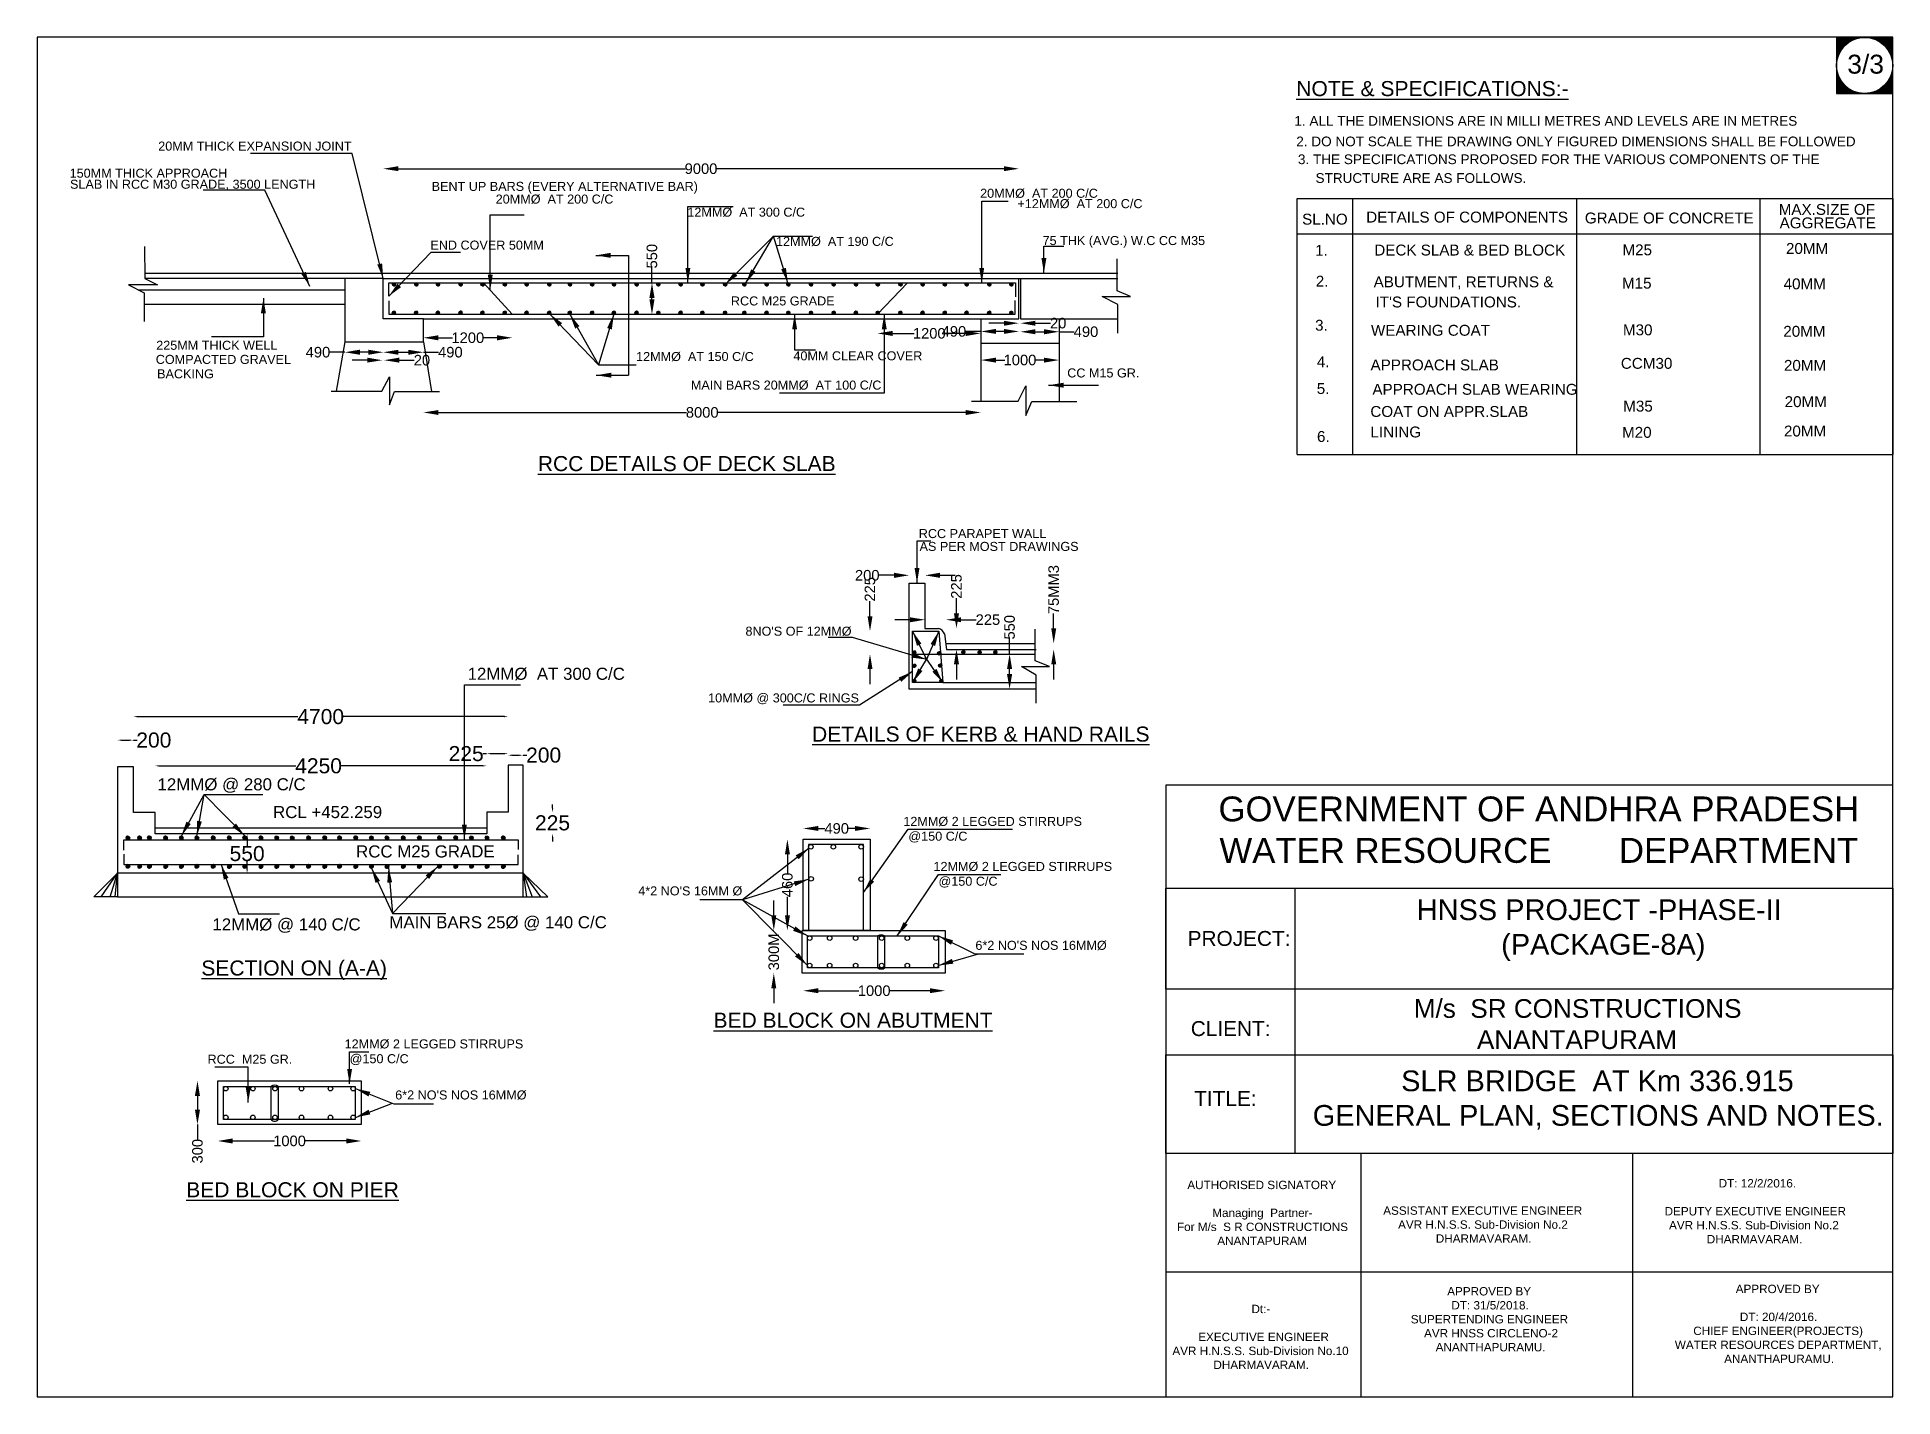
# Model space of a CAD drawing. Header units: millimetres. Extents: x 66731 to 79066, y -166082 to 12261.
# Drawn here: x 66731 to 79066, y 3228 to 12261 of the extents above; entities that cross this region are included whole.
import ezdxf

# ---------------------------------------------------------------- set-up
doc = ezdxf.new("R2010")
doc.units = ezdxf.units.MM
doc.header["$MEASUREMENT"] = 0
for name, color, linetype in [('DIMENSION', 7, 'Continuous'), ('DRAWING', 7, 'Continuous'), ('TEXT', 7, 'Continuous')]:
    doc.layers.add(name, color=color, linetype=linetype)
doc.styles.get("Standard").update_dxf_attribs({"font": 'arial.ttf'})
doc.dimstyles.new('ST100', dxfattribs={"dimtxt": 100, "dimasz": 25, "dimexe": 0, "dimexo": 300, "dimgap": 0.09, "dimtad": 0, "dimtih": 1, "dimtoh": 1, "dimdec": 0, "dimzin": 0, "dimdsep": 46, "dimtxsty": 'Standard', "dimcen": 0, "dimse1": 1, "dimse2": 1, "dimadec": 0, "dimazin": 0, "dimtfac": 1, "dimtdec": 0, "dimtofl": 0, "dimtmove": 0, "dimatfit": 3, "dimfxl": 2000, "dimtolj": 1, "dimtzin": 0, "dimarcsym": 0})
doc.dimstyles.get("Standard").update_dxf_attribs({"dimtxt": 70, "dimasz": 100, "dimexe": 0.18, "dimexo": 0.0625, "dimgap": 0.09, "dimtad": 0, "dimdec": 0, "dimzin": 0, "dimdsep": 46, "dimtxsty": 'Standard', "dimcen": 0.09, "dimse1": 1, "dimse2": 1, "dimadec": 0, "dimazin": 0, "dimtfac": 1, "dimtdec": 0, "dimtofl": 0, "dimtmove": 0, "dimatfit": 3, "dimfxl": 1, "dimtolj": 1, "dimtzin": 0, "dimarcsym": 0})

msp = doc.modelspace()

# ---------------------------------------------------------------- texts
at = {"layer": 'DRAWING'}
msp.add_text('3/3', height=125.57, dxfattribs=at).set_placement((78763.1, 12018.9))
at = {"layer": 'DRAWING', "color": 7}
for s, p in [('12MMØ  AT 300 C/C ', (69592.6, 7991.7)), ('12MMØ @ 280 C/C ', (67531.4, 7257.2)), ('RCL +452.259', (68299.4, 7073)), (' RCC M25 GRADE', (68820.3, 6811.4)), ('MAIN BARS 25Ø @ 140 C/C ', (69072.6, 6340.5)), ('12MMØ @ 140 C/C ', (67896.4, 6326.7))]:
    msp.add_text(s, height=80.162, rotation=0.01749, dxfattribs=at).set_placement(p)
at = {"layer": 'TEXT'}
for s, height, p in [('%%UNOTE & SPECIFICATIONS:-', 100.108, (75100.5, 11869.5)), ('1. ALL THE DIMENSIONS ARE IN MILLI METRES AND LEVELS ARE IN METRES', 64.467, (75087.9, 11672.8)), ('2. DO NOT SCALE THE DRAWING ONLY FIGURED DIMENSIONS SHALL BE FOLLOWED', 64.467, (75100.6, 11536.3)), ('20MM THICK EXPANSION JOINT', 60, (67536.2, 11507.6)), ('3. THE SPECIFICATIONS PROPOSED FOR THE VARIOUS COMPONENTS OF THE', 64.467, (75111.6, 11417.6)), ('150MM THICK APPROACH', 60, (66947.3, 11327.5)), ('STRUCTURE ARE AS FOLLOWS.', 64.467, (75228.5, 11293.2)), ('SLAB IN RCC M30 GRADE, 3500 LENGTH', 60, (66949.9, 11254.2)), ('BENT UP BARS (EVERY ALTERNATIVE BAR)', 60, (69353.5, 11239.9)), ('20MMØ  AT 200 C/C ', 60, (72999.2, 11194.1)), ('20MMØ  AT 200 C/C ', 60, (69779.3, 11155.5)), ('12MMØ  AT 300 C/C ', 60, (71053.3, 11068.6)), ('+12MMØ  AT 200 C/C ', 60, (73247.1, 11125.2)), ('DETAILS OF COMPONENTS', 72.3, (75565.6, 11029.7)), ('MAX.SIZE OF', 72.3, (78307.3, 11080.7)), ('SL.NO', 72.3, (75139.3, 11016)), ('  GRADE OF CONCRETE', 72.3, (76962.4, 11023.6)), ('AGGREGATE', 72.3, (78313.4, 10991.2)), ('END COVER 50MM', 60, (69345.2, 10849.7)), ('12MMØ  AT 190 C/C ', 60, (71642.5, 10874.5)), ('75 THK (AVG.) W.C CC M35', 60, (73414.3, 10879.9)), ('1.', 72.3, (75225.8, 10808.5)), ('DECK SLAB & BED BLOCK', 72.3, (75619.2, 10810.6)), ('M25', 72.3, (77268.7, 10812.1)), ('20MM', 72.3, (78355.6, 10821.3)), ('2.', 72.3, (75230.1, 10603.9)), ('ABUTMENT, RETURNS &', 72.3, (75614.9, 10599.5)), ('M15', 72.3, (77265.7, 10591)), ('40MM', 72.3, (78339.7, 10586)), ('RCC M25 GRADE', 60, (71342.7, 10478.8)), ("IT'S FOUNDATIONS.", 72.3, (75627.5, 10465.7)), ('3.', 72.3, (75225.8, 10311.2)), ('225MM THICK WELL ', 60, (67522.7, 10184.2)), ('WEARING COAT', 72.3, (75597.1, 10277.6)), ('M30', 72.3, (77271.8, 10280.5)), ('20MM', 72.3, (78337.8, 10270.9)), ('COMPACTED GRAVEL ', 60, (67519.9, 10090.4)), ('12MMØ  AT 150 C/C ', 60, (70712.5, 10109.4)), ('40MM CLEAR COVER', 60, (71758.2, 10114.1)), ('4.', 72.3, (75237.3, 10068.8)), ('APPROACH SLAB', 72.3, (75594.2, 10047.3)), ('CCM30  ', 72.3, (77258, 10058)), ('20MM', 72.3, (78341.9, 10044.5)), ('BACKING', 60, (67528.9, 9994.5)), ('CC M15 GR.', 60, (73578.2, 10000.4)), ('MAIN BARS 20MMØ  AT 100 C/C ', 60, (71076.5, 9919.8)), ('5.', 72.3, (75237, 9891)), ('APPROACH SLAB WEARING', 72.3, (75606.7, 9885.5)), ('20MM', 72.3, (78346.8, 9803.6)), ('COAT ON APPR.SLAB', 72.3, (75593, 9738.2)), ('M35', 72.3, (77273.8, 9773.9)), ('6.', 72.3, (75238.4, 9572.2)), ('LINING', 72.3, (75593.8, 9602)), ('M20', 72.3, (77266, 9599.6)), ('20MM', 72.3, (78342.2, 9608.2)), ('%%URCC DETAILS OF DECK SLAB', 100, (70059.4, 9378.3)), ('AS PER MOST DRAWINGS', 60, (72596.5, 8848)), ('RCC PARAPET WALL', 60, (72591.5, 8933.3)), ("8NO'S OF 12MMØ", 60, (71439.4, 8284.8)), ('10MMØ @ 300C/C RINGS', 60, (71191.2, 7841.4)), ('%%UDETAILS OF KERB & HAND RAILS', 100, (71882, 7581.1)), ('12MMØ 2 LEGGED STIRRUPS', 60, (72488.8, 7021.2)), ('@150 C/C', 60, (72522.2, 6922.8)), ('12MMØ 2 LEGGED STIRRUPS', 60, (72689.1, 6721.9)), ('@150 C/C', 60, (72722.5, 6623.6)), ("4*2 NO'S 16MM Ø", 60, (70726.9, 6559.5)), ("6*2 NO'S NOS 16MMØ", 60, (72967.9, 6197.8)), ('%%USECTION ON (A-A)', 100, (67822.8, 6027.1)), ('%%UBED BLOCK ON ABUTMENT', 100, (71227.1, 5680.3)), ('12MMØ 2 LEGGED STIRRUPS', 60, (68775.1, 5542.9)), ('RCC  M25 GR.', 60, (67864, 5441.1)), ('@150 C/C', 60, (68808.5, 5444.6)), ("6*2 NO'S NOS 16MMØ", 60, (69111.4, 5203.8)), ('%%UBED BLOCK ON PIER', 100, (67722.7, 4553.9))]:
    msp.add_text(s, height=height, dxfattribs=at).set_placement(p)
at = {"layer": 'TEXT', "color": 7, "width": 4713.872, "attachment_point": 5}
for s, insert, char_height in [('GOVERNMENT OF ANDHRA PRADESH\\PWATER RESOURCE       DEPARTMENT', (76712.9, 6995), 165.29), ('HNSS PROJECT -PHASE-II\\P (PACKAGE-8A)', (77114.6, 6328.6), 137.742)]:
    msp.add_mtext(s, dxfattribs=dict(at, insert=insert, char_height=char_height))
at = {"layer": 'TEXT', "attachment_point": 1}
for s, insert, char_height, width in [('PROJECT:', (74378.4, 6323), 98.96, 923.317), ('\\pi506.56;M/s  SR CONSTRUCTIONS \\P\\pi926.32;ANANTAPURAM', (75375, 5870.4), 124.229, 3170.187), ('CLIENT:', (74399.3, 5724.1), 98.96, 923.317), ('\\pi841.38;SLR BRIDGE  AT Km 336.915\\P\\pi253.48;GENERAL PLAN, SECTIONS AND NOTES.', (74956.3, 5396.4), 137.742, 4275.886), ('TITLE:', (74422.1, 5260.3), 98.96, 536.613), ('\\pi902.93;AUTHORISED SIGNATORY\\P\\pi1397.5;\\P\\pi1068.7;Managing  Partner-\\P\\pi834.42;For M/s  S R CONSTRUCTIONS\\P\\pi1102.2;ANANTAPURAM', (73473.5, 4663.9), 55.687, 2795.078), ('\\pi1122;  DT: 12/2/2016. \\P\\pi1397.5;\\P\\pi784.21; DEPUTY EXECUTIVE ENGINEER\\P\\pi835.39;AVR H.N.S.S. Sub-Division No.2\\P\\pi1086.2;DHARMAVARAM.', (76742.9, 4674.8), 55.687, 2795.078), ('\\pi1397.5;\\P\\P\\pi736.65;ASSISTANT EXECUTIVE ENGINEER\\P\\pi835.39;AVR H.N.S.S. Sub-Division No.2\\P\\pi1086.2;DHARMAVARAM.', (74941.9, 4679.1), 55.687, 2795.078), ('\\pi1119;APPROVED BY\\P\\pi1146.6;DT: 31/5/2018.  \\P\\pi876.76;SUPERTENDING ENGINEER                \\P\\pi943.54; AVR HNSS CIRCLENO-2\\P\\pi0;^I^I^I^I       ANANTHAPURAMU.', (74984.8, 3957.3), 55.687, 2795.078), ('\\pi1119;APPROVED BY\\P\\pi1397.5;\\P\\pi1146.6;DT: 20/4/2016.  \\P\\pi836.84;CHIEF ENGINEER(PROJECTS)                \\P\\pi714.24;WATER RESOURCES DEPARTMENT,\\P\\pi0;^I^I^I^I       ANANTHAPURAMU.', (76902.5, 3973), 55.687, 2795.078), ('\\pi1339.1;Dt:- \\P\\pi1397.5;\\P\\pi941.98;  EXECUTIVE ENGINEER\\P\\pi813.57;AVR H.N.S.S. Sub-Division No.10\\P\\pi1086.2;DHARMAVARAM.', (73463.6, 3839.9), 55.687, 2795.078)]:
    msp.add_mtext(s, dxfattribs=dict(at, insert=insert, char_height=char_height, width=width))

# ---------------------------------------------------------------- blocks, each defined once
blk = doc.blocks.new('*D5')
at = {"layer": 'Defpoints', "color": 0, "transparency": 16777216}
for p in [(68777, 10390), (69032, 10390), (68777, 10168)]:
    blk.add_point(p, dxfattribs=at)
at = {"layer": 'DRAWING', "color": 0, "lineweight": -2, "transparency": 16777216}
for p, q in [((68777, 10168), (68677, 10168)), ((68932, 10168), (68877, 10168))]:
    blk.add_line(p, q, dxfattribs=at)
at = {"layer": 'DRAWING', "color": 0, "transparency": 16777216}
for points in [[(68877, 10185), (68877, 10151), (68777, 10168)], [(68932, 10185), (68932, 10151), (69032, 10168)]]:
    blk.add_solid(points, dxfattribs=at)
at = {"layer": 'DRAWING', "color": 0, "transparency": 16777216, "insert": (68598, 10168), "char_height": 70, "attachment_point": 5}
blk.add_mtext('\\A1;490', dxfattribs=at)
blk = doc.blocks.new('*D6')
at = {"layer": 'Defpoints', "color": 0, "transparency": 16777216}
for p in [(69032, 10390), (69299, 10390), (69299, 10168)]:
    blk.add_point(p, dxfattribs=at)
at = {"layer": 'DRAWING', "color": 0, "lineweight": -2, "transparency": 16777216}
for p, q in [((69132, 10168), (69199, 10168)), ((69299, 10168), (69399, 10168))]:
    blk.add_line(p, q, dxfattribs=at)
at = {"layer": 'DRAWING', "color": 0, "transparency": 16777216}
for points in [[(69132, 10184), (69132, 10151), (69032, 10168)], [(69199, 10184), (69199, 10151), (69299, 10168)]]:
    blk.add_solid(points, dxfattribs=at)
at = {"layer": 'DRAWING', "color": 0, "transparency": 16777216, "insert": (69478, 10168), "char_height": 70, "attachment_point": 5}
blk.add_mtext('\\A1;490', dxfattribs=at)
blk = doc.blocks.new('*D7')
at = {"layer": 'Defpoints', "color": 0, "transparency": 16777216}
for p in [(69025, 10147), (69038, 10145), (69038, 10115)]:
    blk.add_point(p, dxfattribs=at)
at = {"layer": 'DRAWING', "color": 0, "lineweight": -2, "transparency": 16777216}
for p, q in [((68925, 10115), (68825, 10115)), ((69138, 10115), (69238, 10115))]:
    blk.add_line(p, q, dxfattribs=at)
at = {"layer": 'DRAWING', "color": 0, "transparency": 16777216}
for points in [[(68925, 10132), (68925, 10099), (69025, 10115)], [(69138, 10132), (69138, 10099), (69038, 10115)]]:
    blk.add_solid(points, dxfattribs=at)
at = {"layer": 'DRAWING', "color": 0, "transparency": 16777216, "insert": (69289, 10115), "char_height": 70, "attachment_point": 5}
blk.add_mtext('\\A1;20', dxfattribs=at)
blk = doc.blocks.new('*D8')
at = {"layer": 'Defpoints', "color": 0, "transparency": 16777216}
for p in [(69889, 10421), (69889, 10264), (69299, 10237)]:
    blk.add_point(p, dxfattribs=at)
at = {"layer": 'DRAWING', "color": 0, "lineweight": -2, "transparency": 16777216}
for p, q in [((69399, 10264), (69493, 10264)), ((69789, 10264), (69695, 10264))]:
    blk.add_line(p, q, dxfattribs=at)
at = {"layer": 'DRAWING', "color": 0, "transparency": 16777216}
for points in [[(69399, 10281), (69399, 10247), (69299, 10264)], [(69789, 10281), (69789, 10247), (69889, 10264)]]:
    blk.add_solid(points, dxfattribs=at)
at = {"layer": 'DRAWING', "color": 0, "transparency": 16777216, "insert": (69594, 10264), "char_height": 70, "attachment_point": 5}
blk.add_mtext('\\A1;1200', dxfattribs=at)
blk = doc.blocks.new('*D9')
at = {"layer": 'Defpoints', "color": 0, "transparency": 16777216}
for p in [(70818, 10629), (70818, 10629), (70818, 10420)]:
    blk.add_point(p, dxfattribs=at)
at = {"layer": 'DRAWING', "color": 0, "lineweight": -2, "transparency": 16777216}
for p, q in [((70818, 10629), (70818, 10729)), ((70818, 10520), (70818, 10529))]:
    blk.add_line(p, q, dxfattribs=at)
at = {"layer": 'DRAWING', "color": 0, "transparency": 16777216}
for points in [[(70801, 10529), (70835, 10529), (70818, 10629)], [(70801, 10520), (70835, 10520), (70818, 10420)]]:
    blk.add_solid(points, dxfattribs=at)
at = {"layer": 'DRAWING', "color": 0, "transparency": 16777216, "insert": (70818, 10806), "char_height": 70, "attachment_point": 5, "rotation": 90}
blk.add_mtext('\\A1;550', dxfattribs=at)
blk = doc.blocks.new('*D10')
at = {"layer": 'Defpoints', "color": 0, "transparency": 16777216}
for p in [(73004, 10390), (73257, 10390), (73004, 10306)]:
    blk.add_point(p, dxfattribs=at)
at = {"layer": 'DRAWING', "color": 0, "lineweight": -2, "transparency": 16777216}
for p, q in [((73004, 10306), (72904, 10306)), ((73157, 10306), (73104, 10306))]:
    blk.add_line(p, q, dxfattribs=at)
at = {"layer": 'DRAWING', "color": 0, "transparency": 16777216}
for points in [[(73104, 10323), (73104, 10290), (73004, 10306)], [(73157, 10323), (73157, 10290), (73257, 10306)]]:
    blk.add_solid(points, dxfattribs=at)
at = {"layer": 'DRAWING', "color": 0, "transparency": 16777216, "insert": (72825, 10306), "char_height": 70, "attachment_point": 5}
blk.add_mtext('\\A1;490', dxfattribs=at)
blk = doc.blocks.new('*D11')
at = {"layer": 'Defpoints', "color": 0, "transparency": 16777216}
for p in [(73267, 10390), (73524, 10390), (73524, 10304)]:
    blk.add_point(p, dxfattribs=at)
at = {"layer": 'DRAWING', "color": 0, "lineweight": -2, "transparency": 16777216}
for p, q in [((73367, 10304), (73424, 10304)), ((73524, 10304), (73624, 10304))]:
    blk.add_line(p, q, dxfattribs=at)
at = {"layer": 'DRAWING', "color": 0, "transparency": 16777216}
for points in [[(73367, 10321), (73367, 10287), (73267, 10304)], [(73424, 10321), (73424, 10287), (73524, 10304)]]:
    blk.add_solid(points, dxfattribs=at)
at = {"layer": 'DRAWING', "color": 0, "transparency": 16777216, "insert": (73703, 10304), "char_height": 70, "attachment_point": 5}
blk.add_mtext('\\A1;490', dxfattribs=at)
blk = doc.blocks.new('*D12')
at = {"layer": 'Defpoints', "color": 0, "transparency": 16777216}
for p in [(73257, 10399), (73267, 10399), (73267, 10361)]:
    blk.add_point(p, dxfattribs=at)
at = {"layer": 'DRAWING', "color": 0, "lineweight": -2, "transparency": 16777216}
for p, q in [((73157, 10361), (73057, 10361)), ((73367, 10361), (73467, 10361))]:
    blk.add_line(p, q, dxfattribs=at)
at = {"layer": 'DRAWING', "color": 0, "transparency": 16777216}
for points in [[(73157, 10377), (73157, 10344), (73257, 10361)], [(73367, 10377), (73367, 10344), (73267, 10361)]]:
    blk.add_solid(points, dxfattribs=at)
at = {"layer": 'DRAWING', "color": 0, "transparency": 16777216, "insert": (73518, 10361), "char_height": 70, "attachment_point": 5}
blk.add_mtext('\\A1;20', dxfattribs=at)
blk = doc.blocks.new('*D13')
at = {"layer": 'Defpoints', "color": 0, "transparency": 16777216}
for p in [(73004, 10116), (73524, 10116), (73524, 10116)]:
    blk.add_point(p, dxfattribs=at)
at = {"layer": 'DRAWING', "color": 0, "lineweight": -2, "transparency": 16777216}
for p, q in [((73104, 10116), (73163, 10116)), ((73424, 10116), (73365, 10116))]:
    blk.add_line(p, q, dxfattribs=at)
at = {"layer": 'DRAWING', "color": 0, "transparency": 16777216}
for points in [[(73104, 10132), (73104, 10099), (73004, 10116)], [(73424, 10132), (73424, 10099), (73524, 10116)]]:
    blk.add_solid(points, dxfattribs=at)
at = {"layer": 'DRAWING', "color": 0, "transparency": 16777216, "insert": (73264, 10116), "char_height": 70, "attachment_point": 5}
blk.add_mtext('\\A1;1000', dxfattribs=at)
blk = doc.blocks.new('*D14')
at = {"layer": 'Defpoints', "color": 0, "transparency": 16777216}
for p in [(69299, 10237), (73004, 9886), (69299, 9768)]:
    blk.add_point(p, dxfattribs=at)
at = {"layer": 'DRAWING', "color": 0, "lineweight": -2, "transparency": 16777216}
for p, q in [((69399, 9768), (71047, 9768)), ((72904, 9768), (71256, 9768))]:
    blk.add_line(p, q, dxfattribs=at)
at = {"layer": 'DRAWING', "color": 0, "transparency": 16777216}
for points in [[(69399, 9784), (69399, 9751), (69299, 9768)], [(72904, 9784), (72904, 9751), (73004, 9768)]]:
    blk.add_solid(points, dxfattribs=at)
at = {"layer": 'DRAWING', "color": 0, "transparency": 16777216, "insert": (71152, 9768), "char_height": 70, "attachment_point": 5}
blk.add_mtext('\\A1;8000', dxfattribs=at)
blk = doc.blocks.new('*D16')
at = {"layer": 'Defpoints', "color": 0, "ltscale": 0.4, "transparency": 16777216}
for p in [(67371, 7591), (67266, 7414), (67371, 7414)]:
    blk.add_point(p, dxfattribs=at)
at = {"layer": 'DIMENSION', "color": 0, "lineweight": -2, "ltscale": 0.4, "transparency": 16777216}
for p, q in [((67291, 7591), (67346, 7591)), ((67371, 7591), (67396, 7591))]:
    blk.add_line(p, q, dxfattribs=at)
at = {"layer": 'DIMENSION', "color": 0, "ltscale": 0.4, "transparency": 16777216}
for points in [[(67291, 7595), (67291, 7587), (67266, 7591)], [(67346, 7595), (67346, 7587), (67371, 7591)]]:
    blk.add_solid(points, dxfattribs=at)
at = {"layer": 'DIMENSION', "color": 0, "ltscale": 0.4, "transparency": 16777216, "insert": (67507, 7591), "char_height": 100, "attachment_point": 5}
blk.add_mtext('\\A1;200', dxfattribs=at)
blk = doc.blocks.new('*D17')
at = {"layer": 'Defpoints', "color": 0, "ltscale": 0.4, "transparency": 16777216}
for p in [(69719, 7420), (67515, 7111), (69719, 7113)]:
    blk.add_point(p, dxfattribs=at)
at = {"layer": 'DIMENSION', "color": 0, "lineweight": -2, "ltscale": 0.4, "transparency": 16777216}
for p, q in [((67540, 7420), (68451, 7420)), ((69694, 7420), (68753, 7420))]:
    blk.add_line(p, q, dxfattribs=at)
at = {"layer": 'DIMENSION', "color": 0, "ltscale": 0.4, "transparency": 16777216}
for points in [[(67540, 7424), (67540, 7416), (67515, 7420)], [(69694, 7424), (69694, 7416), (69719, 7420)]]:
    blk.add_solid(points, dxfattribs=at)
at = {"layer": 'DIMENSION', "color": 0, "ltscale": 0.4, "transparency": 16777216, "insert": (68602, 7420), "char_height": 100, "attachment_point": 5}
blk.add_mtext('\\A1;4250', dxfattribs=at)
blk = doc.blocks.new('*D19')
at = {"layer": 'Defpoints', "color": 0, "ltscale": 0.4, "transparency": 16777216}
for p in [(69719, 7501), (69719, 7362), (69862, 7369)]:
    blk.add_point(p, dxfattribs=at)
at = {"layer": 'DIMENSION', "color": 0, "lineweight": -2, "ltscale": 0.4, "transparency": 16777216}
for p, q in [((69719, 7501), (69694, 7501)), ((69837, 7501), (69744, 7501))]:
    blk.add_line(p, q, dxfattribs=at)
at = {"layer": 'DIMENSION', "color": 0, "ltscale": 0.4, "transparency": 16777216}
for points in [[(69744, 7505), (69744, 7497), (69719, 7501)], [(69837, 7505), (69837, 7497), (69862, 7501)]]:
    blk.add_solid(points, dxfattribs=at)
at = {"layer": 'DIMENSION', "color": 0, "ltscale": 0.4, "transparency": 16777216, "insert": (69583, 7501), "char_height": 100, "attachment_point": 5}
blk.add_mtext('\\A1;225', dxfattribs=at)
blk = doc.blocks.new('*D20')
at = {"layer": 'Defpoints', "color": 0, "ltscale": 0.4, "transparency": 16777216}
for p in [(69862, 7425), (69961, 7491), (69961, 7425)]:
    blk.add_point(p, dxfattribs=at)
at = {"layer": 'DIMENSION', "color": 0, "lineweight": -2, "ltscale": 0.4, "transparency": 16777216}
for p, q in [((69887, 7491), (69936, 7491)), ((69961, 7491), (69986, 7491))]:
    blk.add_line(p, q, dxfattribs=at)
at = {"layer": 'DIMENSION', "color": 0, "ltscale": 0.4, "transparency": 16777216}
for points in [[(69887, 7495), (69887, 7487), (69862, 7491)], [(69936, 7495), (69936, 7487), (69961, 7491)]]:
    blk.add_solid(points, dxfattribs=at)
at = {"layer": 'DIMENSION', "color": 0, "ltscale": 0.4, "transparency": 16777216, "insert": (70098, 7491), "char_height": 100, "attachment_point": 5}
blk.add_mtext('\\A1;200', dxfattribs=at)
blk = doc.blocks.new('*D15')
at = {"layer": 'Defpoints', "color": 0, "ltscale": 0.4, "transparency": 16777216}
for p in [(69719, 7113), (69719, 6968), (70157, 6968)]:
    blk.add_point(p, dxfattribs=at)
at = {"layer": 'DIMENSION', "color": 0, "lineweight": -2, "ltscale": 0.4, "transparency": 16777216}
for p, q in [((70157, 7138), (70157, 7163)), ((70157, 6943), (70157, 6918))]:
    blk.add_line(p, q, dxfattribs=at)
at = {"layer": 'DIMENSION', "color": 0, "ltscale": 0.4, "transparency": 16777216}
for points in [[(70153, 7138), (70162, 7138), (70157, 7113)], [(70153, 6943), (70162, 6943), (70157, 6968)]]:
    blk.add_solid(points, dxfattribs=at)
at = {"layer": 'DIMENSION', "color": 0, "ltscale": 0.4, "transparency": 16777216, "insert": (70157, 7041), "char_height": 100, "attachment_point": 5}
blk.add_mtext('\\A1;225', dxfattribs=at)
blk = doc.blocks.new('*D21')
at = {"layer": 'Defpoints', "color": 0, "ltscale": 0.4, "transparency": 16777216}
for p in [(68127, 6968), (68127, 6706), (68127, 6706)]:
    blk.add_point(p, dxfattribs=at)
at = {"layer": 'DIMENSION', "color": 0, "lineweight": -2, "ltscale": 0.4, "transparency": 16777216}
for p, q in [((68127, 6943), (68127, 6889)), ((68127, 6731), (68127, 6786))]:
    blk.add_line(p, q, dxfattribs=at)
at = {"layer": 'DIMENSION', "color": 0, "ltscale": 0.4, "transparency": 16777216}
for points in [[(68123, 6943), (68131, 6943), (68127, 6968)], [(68123, 6731), (68131, 6731), (68127, 6706)]]:
    blk.add_solid(points, dxfattribs=at)
at = {"layer": 'DIMENSION', "color": 0, "ltscale": 0.4, "transparency": 16777216, "insert": (68127, 6837), "char_height": 100, "attachment_point": 5}
blk.add_mtext('\\A1;550', dxfattribs=at)
blk = doc.blocks.new('*D22')
at = {"layer": 'Defpoints', "color": 0, "transparency": 16777216}
for p in [(73195, 8163), (73195, 8163), (73195, 7930)]:
    blk.add_point(p, dxfattribs=at)
at = {"layer": 'TEXT', "color": 0, "lineweight": -2, "transparency": 16777216}
for p, q in [((73195, 8163), (73195, 8263)), ((73195, 8030), (73195, 8063))]:
    blk.add_line(p, q, dxfattribs=at)
at = {"layer": 'TEXT', "color": 0, "transparency": 16777216}
for points in [[(73178, 8063), (73212, 8063), (73195, 8163)], [(73178, 8030), (73212, 8030), (73195, 7930)]]:
    blk.add_solid(points, dxfattribs=at)
at = {"layer": 'TEXT', "color": 0, "transparency": 16777216, "insert": (73195, 8341), "char_height": 70, "attachment_point": 5, "rotation": 90}
blk.add_mtext('\\A1;550', dxfattribs=at)
blk = doc.blocks.new('*D23')
at = {"layer": 'Defpoints', "color": 0, "transparency": 16777216}
for p in [(72773, 8391), (72773, 8390), (72633, 8387)]:
    blk.add_point(p, dxfattribs=at)
at = {"layer": 'TEXT', "color": 0, "lineweight": -2, "transparency": 16777216}
for p, q in [((72533, 8391), (72433, 8391)), ((72873, 8391), (72973, 8391))]:
    blk.add_line(p, q, dxfattribs=at)
at = {"layer": 'TEXT', "color": 0, "transparency": 16777216}
for points in [[(72533, 8407), (72533, 8374), (72633, 8391)], [(72873, 8407), (72873, 8374), (72773, 8391)]]:
    blk.add_solid(points, dxfattribs=at)
at = {"layer": 'TEXT', "color": 0, "transparency": 16777216, "insert": (73051, 8391), "char_height": 70, "attachment_point": 5}
blk.add_mtext('\\A1;225', dxfattribs=at)
blk = doc.blocks.new('*D24')
at = {"layer": 'Defpoints', "color": 0, "transparency": 16777216}
for p in [(72842, 8334), (72849, 8334), (72848, 8194)]:
    blk.add_point(p, dxfattribs=at)
at = {"layer": 'TEXT', "color": 0, "lineweight": -2, "transparency": 16777216}
for p, q in [((72842, 8434), (72842, 8534)), ((72842, 8094), (72842, 7994))]:
    blk.add_line(p, q, dxfattribs=at)
at = {"layer": 'TEXT', "color": 0, "transparency": 16777216}
for points in [[(72825, 8434), (72859, 8434), (72842, 8334)], [(72825, 8094), (72859, 8094), (72842, 8194)]]:
    blk.add_solid(points, dxfattribs=at)
at = {"layer": 'TEXT', "color": 0, "transparency": 16777216, "insert": (72842, 8612), "char_height": 70, "attachment_point": 5, "rotation": 90}
blk.add_mtext('\\A1;225', dxfattribs=at)
blk = doc.blocks.new('*D25')
at = {"layer": 'Defpoints', "color": 0, "transparency": 16777216}
for p in [(72527, 8686), (72527, 8635), (72633, 8635)]:
    blk.add_point(p, dxfattribs=at)
at = {"layer": 'TEXT', "color": 0, "lineweight": -2, "transparency": 16777216}
for p, q in [((72427, 8686), (72327, 8686)), ((72733, 8686), (72833, 8686))]:
    blk.add_line(p, q, dxfattribs=at)
at = {"layer": 'TEXT', "color": 0, "transparency": 16777216}
for points in [[(72427, 8703), (72427, 8669), (72527, 8686)], [(72733, 8703), (72733, 8669), (72633, 8686)]]:
    blk.add_solid(points, dxfattribs=at)
at = {"layer": 'TEXT', "color": 0, "transparency": 16777216, "insert": (72249, 8686), "char_height": 70, "attachment_point": 5}
blk.add_mtext('\\A1;200', dxfattribs=at)
blk = doc.blocks.new('*D26')
at = {"layer": 'Defpoints', "color": 0, "transparency": 16777216}
for p in [(72267, 8314), (72551, 8314), (72551, 8163)]:
    blk.add_point(p, dxfattribs=at)
at = {"layer": 'TEXT', "color": 0, "lineweight": -2, "transparency": 16777216}
for p, q in [((72267, 8414), (72267, 8514)), ((72267, 8063), (72267, 7963))]:
    blk.add_line(p, q, dxfattribs=at)
at = {"layer": 'TEXT', "color": 0, "transparency": 16777216}
for points in [[(72251, 8414), (72284, 8414), (72267, 8314)], [(72251, 8063), (72284, 8063), (72267, 8163)]]:
    blk.add_solid(points, dxfattribs=at)
at = {"layer": 'TEXT', "color": 0, "transparency": 16777216, "insert": (72267, 8593), "char_height": 70, "attachment_point": 5, "rotation": 90}
blk.add_mtext('\\A1;225', dxfattribs=at)
blk = doc.blocks.new('*D27')
at = {"layer": 'Defpoints', "color": 0, "transparency": 16777216}
for p in [(73365, 8233), (73365, 8194), (73488, 8233)]:
    blk.add_point(p, dxfattribs=at)
at = {"layer": 'TEXT', "color": 0, "lineweight": -2, "transparency": 16777216}
for p, q in [((73488, 8333), (73488, 8433)), ((73488, 8094), (73488, 7994))]:
    blk.add_line(p, q, dxfattribs=at)
at = {"layer": 'TEXT', "color": 0, "transparency": 16777216}
for points in [[(73472, 8333), (73505, 8333), (73488, 8233)], [(73472, 8094), (73505, 8094), (73488, 8194)]]:
    blk.add_solid(points, dxfattribs=at)
at = {"layer": 'TEXT', "color": 0, "transparency": 16777216, "insert": (73488, 8591), "char_height": 70, "attachment_point": 5, "rotation": 90}
blk.add_mtext('\\A1;75MM3', dxfattribs=at)
blk = doc.blocks.new('*D28')
at = {"layer": 'Defpoints', "color": 0, "transparency": 16777216}
for p in [(71823, 6932), (72268, 7004), (72268, 6932)]:
    blk.add_point(p, dxfattribs=at)
at = {"layer": 'TEXT', "color": 0, "lineweight": -2, "transparency": 16777216}
for p, q in [((71923, 7004), (71967, 7004)), ((72168, 7004), (72124, 7004))]:
    blk.add_line(p, q, dxfattribs=at)
at = {"layer": 'TEXT', "color": 0, "transparency": 16777216}
for points in [[(71923, 7021), (71923, 6988), (71823, 7004)], [(72168, 7021), (72168, 6988), (72268, 7004)]]:
    blk.add_solid(points, dxfattribs=at)
at = {"layer": 'TEXT', "color": 0, "transparency": 16777216, "insert": (72046, 7004), "char_height": 70, "attachment_point": 5}
blk.add_mtext('\\A1;490', dxfattribs=at)
blk = doc.blocks.new('*D29')
at = {"layer": 'Defpoints', "color": 0, "transparency": 16777216}
for p in [(71823, 6326), (71628, 6043), (71823, 6043)]:
    blk.add_point(p, dxfattribs=at)
at = {"layer": 'TEXT', "color": 0, "lineweight": -2, "transparency": 16777216}
for p, q in [((71628, 6426), (71628, 6526)), ((71628, 5943), (71628, 5843))]:
    blk.add_line(p, q, dxfattribs=at)
at = {"layer": 'TEXT', "color": 0, "transparency": 16777216}
for points in [[(71611, 6426), (71644, 6426), (71628, 6326)], [(71611, 5943), (71644, 5943), (71628, 6043)]]:
    blk.add_solid(points, dxfattribs=at)
at = {"layer": 'TEXT', "color": 0, "transparency": 16777216, "insert": (71628, 6184), "char_height": 70, "attachment_point": 5, "rotation": 90}
blk.add_mtext('\\A1;300M', dxfattribs=at)
blk = doc.blocks.new('*D30')
at = {"layer": 'Defpoints', "color": 0, "transparency": 16777216}
for p in [(71823, 6043), (72766, 6043), (72766, 5926)]:
    blk.add_point(p, dxfattribs=at)
at = {"layer": 'TEXT', "color": 0, "lineweight": -2, "transparency": 16777216}
for p, q in [((71923, 5926), (72194, 5926)), ((72666, 5926), (72396, 5926))]:
    blk.add_line(p, q, dxfattribs=at)
at = {"layer": 'TEXT', "color": 0, "transparency": 16777216}
for points in [[(71923, 5943), (71923, 5910), (71823, 5926)], [(72666, 5943), (72666, 5910), (72766, 5926)]]:
    blk.add_solid(points, dxfattribs=at)
at = {"layer": 'TEXT', "color": 0, "transparency": 16777216, "insert": (72295, 5926), "char_height": 70, "attachment_point": 5}
blk.add_mtext('\\A1;1000', dxfattribs=at)
blk = doc.blocks.new('*D31')
at = {"layer": 'Defpoints', "color": 0, "transparency": 16777216}
for p in [(71718, 6932), (71817, 6932), (71817, 6326)]:
    blk.add_point(p, dxfattribs=at)
at = {"layer": 'TEXT', "color": 0, "lineweight": -2, "transparency": 16777216}
for p, q in [((71718, 6832), (71718, 6708)), ((71718, 6426), (71718, 6550))]:
    blk.add_line(p, q, dxfattribs=at)
at = {"layer": 'TEXT', "color": 0, "transparency": 16777216}
for points in [[(71702, 6832), (71735, 6832), (71718, 6932)], [(71702, 6426), (71735, 6426), (71718, 6326)]]:
    blk.add_solid(points, dxfattribs=at)
at = {"layer": 'TEXT', "color": 0, "transparency": 16777216, "insert": (71718, 6629), "char_height": 70, "attachment_point": 5, "rotation": 90}
blk.add_mtext('\\A1;460', dxfattribs=at)
blk = doc.blocks.new('*D32')
at = {"layer": 'Defpoints', "color": 0, "transparency": 16777216}
for p in [(67932, 5327), (67797, 5037), (67932, 5037)]:
    blk.add_point(p, dxfattribs=at)
at = {"layer": 'TEXT', "color": 0, "lineweight": -2, "transparency": 16777216}
for p, q in [((67797, 5227), (67797, 5137)), ((67797, 5037), (67797, 4937))]:
    blk.add_line(p, q, dxfattribs=at)
at = {"layer": 'TEXT', "color": 0, "transparency": 16777216}
for points in [[(67780, 5227), (67814, 5227), (67797, 5327)], [(67780, 5137), (67814, 5137), (67797, 5037)]]:
    blk.add_solid(points, dxfattribs=at)
at = {"layer": 'TEXT', "color": 0, "transparency": 16777216, "insert": (67797, 4860), "char_height": 70, "attachment_point": 5, "rotation": 90}
blk.add_mtext('\\A1;300', dxfattribs=at)
blk = doc.blocks.new('*D33')
at = {"layer": 'Defpoints', "color": 0, "transparency": 16777216}
for p in [(67932, 5037), (68886, 5037), (68886, 4928)]:
    blk.add_point(p, dxfattribs=at)
at = {"layer": 'TEXT', "color": 0, "lineweight": -2, "transparency": 16777216}
for p, q in [((68032, 4928), (68308, 4928)), ((68786, 4928), (68510, 4928))]:
    blk.add_line(p, q, dxfattribs=at)
at = {"layer": 'TEXT', "color": 0, "transparency": 16777216}
for points in [[(68032, 4945), (68032, 4911), (67932, 4928)], [(68786, 4945), (68786, 4911), (68886, 4928)]]:
    blk.add_solid(points, dxfattribs=at)
at = {"layer": 'TEXT', "color": 0, "transparency": 16777216, "insert": (68409, 4928), "char_height": 70, "attachment_point": 5}
blk.add_mtext('\\A1;1000', dxfattribs=at)
blk = doc.blocks.new('*D34')
at = {"layer": 'Defpoints', "color": 0, "lineweight": -2, "transparency": 16777216}
for p, q in [((69132, 11387), (71040, 11387)), ((73157, 11387), (71249, 11387))]:
    blk.add_line(p, q, dxfattribs=at)
at = {"layer": 'Defpoints', "color": 0, "transparency": 16777216}
for p in [(73257, 11387), (69032, 10657), (73257, 10657)]:
    blk.add_point(p, dxfattribs=at)
for points in [[(69132, 11404), (69132, 11371), (69032, 11387)], [(73157, 11404), (73157, 11371), (73257, 11387)]]:
    blk.add_solid(points, dxfattribs=at)
at = {"layer": 'Defpoints', "color": 0, "transparency": 16777216, "insert": (71144, 11387), "char_height": 70, "attachment_point": 5}
blk.add_mtext('\\A1;9000', dxfattribs=at)
blk = doc.blocks.new('*D35')
at = {"layer": 'Defpoints', "color": 0, "lineweight": -2, "transparency": 16777216}
for p, q in [((72418, 10293), (72560, 10293)), ((72904, 10293), (72762, 10293))]:
    blk.add_line(p, q, dxfattribs=at)
at = {"layer": 'Defpoints', "color": 0, "transparency": 16777216}
for p in [(72318, 10430), (72318, 10293), (73004, 10306)]:
    blk.add_point(p, dxfattribs=at)
for points in [[(72418, 10310), (72418, 10276), (72318, 10293)], [(72904, 10310), (72904, 10276), (73004, 10293)]]:
    blk.add_solid(points, dxfattribs=at)
at = {"layer": 'Defpoints', "color": 0, "transparency": 16777216, "insert": (72661, 10293), "char_height": 70, "attachment_point": 5}
blk.add_mtext('\\A1;1200', dxfattribs=at)
blk = doc.blocks.new('*D18')
at = {"layer": 'Defpoints', "color": 0, "ltscale": 0.4, "transparency": 16777216}
for p in [(69862, 7747), (67371, 7414), (69862, -166082)]:
    blk.add_point(p, dxfattribs=at)
at = {"layer": 'DIMENSION', "color": 0, "lineweight": -2, "ltscale": 0.4, "transparency": 16777216}
for p, q in [((67396, 7747), (68465, 7747)), ((69837, 7747), (68768, 7747))]:
    blk.add_line(p, q, dxfattribs=at)
at = {"layer": 'DIMENSION', "color": 0, "ltscale": 0.4, "transparency": 16777216}
for points in [[(67396, 7751), (67396, 7743), (67371, 7747)], [(69837, 7751), (69837, 7743), (69862, 7747)]]:
    blk.add_solid(points, dxfattribs=at)
at = {"layer": 'DIMENSION', "color": 0, "ltscale": 0.4, "transparency": 16777216, "insert": (68616, 7747), "char_height": 100, "attachment_point": 5}
blk.add_mtext('\\A1;4700', dxfattribs=at)

# ---------------------------------------------------------------- dimensions: what is measured, and where the dimension line sits
at = {"layer": 'Defpoints'}
for base, p1, p2, text, picture, middle in [((73256.7, 11387.2), (69032.2, 10657.4), (73256.7, 10657.4), '9000', '*D34', (71144.5, 11387.2)), ((72318, 10293.1), (73004.2, 10306.5), (72318, 10430.4), '1200', '*D35', (72661.1, 10293.1))]:
    dim = msp.add_linear_dim(base=base, p1=p1, p2=p2, text=text, dimstyle='Standard', override={"dimfxl": 2000}, dxfattribs=at)
    dim.commit()
    dim.dimension.update_dxf_attribs({"geometry": picture, "text_midpoint": middle})
at = {"layer": 'DIMENSION', "ltscale": 0.4}
for base, p1, p2, text, picture, middle in [((69861.8, 7747.2), (67370.9, 7413.6), (69861.8, -166081.6), '4700', '*D18', (68616.4, 7747.2)), ((67370.9, 7591.3), (67265.7, 7413.6), (67370.9, 7413.6), '200', '*D16', (67507.2, 7591.3)), ((69719.4, 7500.7), (69861.8, 7369.3), (69719.4, 7362), '225', '*D19', (69582.6, 7500.7)), ((69961.5, 7490.7), (69861.8, 7425.1), (69961.5, 7425.1), '200', '*D20', (70097.7, 7490.7))]:
    dim = msp.add_linear_dim(base=base, p1=p1, p2=p2, text=text, dimstyle='ST100', dxfattribs=at)
    dim.commit()
    dim.dimension.update_dxf_attribs({"geometry": picture, "text_midpoint": middle})
dim = msp.add_linear_dim(base=(69719.4, 7420.2), p1=(67514.9, 7110.8), p2=(69719.4, 7113.2), text='4250', dimstyle='ST100', dxfattribs=at)
dim.commit()
dim.dimension.update_dxf_attribs({"geometry": '*D17', "text_midpoint": (68601.9, 7420.2), "dimtype": 160})
for base, p1, p2, text, picture, middle in [((70157.4, 6968.3), (69719.4, 7113.2), (69719.4, 6968.3), '225', '*D15', (70157.4, 7040.8)), ((68127.3, 6706.5), (68127.3, 6968.3), (68127.3, 6706.5), '550', '*D21', (68127.3, 6837.4))]:
    dim = msp.add_linear_dim(base=base, p1=p1, p2=p2, angle=90, text=text, dimstyle='ST100', dxfattribs=at)
    dim.commit()
    dim.dimension.update_dxf_attribs({"geometry": picture, "text_midpoint": middle})
at = {"layer": 'DRAWING'}
dim = msp.add_linear_dim(base=(70818, 10628.7), p1=(70818, 10420), p2=(70818, 10628.7), angle=90, text='550', dimstyle='Standard', override={"dimfxl": 2000}, dxfattribs=at)
dim.commit()
dim.dimension.update_dxf_attribs({"geometry": '*D9', "text_midpoint": (70818, 10806)})
for base, p1, p2, text, picture, middle in [((68776.8, 10168), (69032.2, 10389.7), (68776.8, 10389.7), '490', '*D5', (68598.1, 10168)), ((69299.1, 10167.7), (69032.2, 10389.7), (69299.1, 10389.7), '490', '*D6', (69477.8, 10167.7)), ((69888.7, 10264), (69299.1, 10236.9), (69888.7, 10421.1), '1200', '*D8', (69593.9, 10264)), ((73004.2, 10306.5), (73256.7, 10389.7), (73004.2, 10389.7), '490', '*D10', (72825.5, 10306.5)), ((73266.9, 10360.7), (73256.7, 10399), (73266.9, 10399), '20', '*D12', (73517.6, 10360.7)), ((73524, 10304), (73266.9, 10389.7), (73524, 10389.7), '490', '*D11', (73702.7, 10304)), ((69038.4, 10115.3), (69024.8, 10146.9), (69038.4, 10144.8), '20', '*D7', (69289.1, 10115.3)), ((69299.1, 9767.6), (73004.2, 9886.4), (69299.1, 10236.9), '8000', '*D14', (71151.7, 9767.6)), ((73524, 10115.8), (73004.2, 10116.4), (73524, 10115.8), '1000', '*D13', (73264.1, 10115.8))]:
    dim = msp.add_linear_dim(base=base, p1=p1, p2=p2, text=text, dimstyle='Standard', override={"dimfxl": 2000}, dxfattribs=at)
    dim.commit()
    dim.dimension.update_dxf_attribs({"geometry": picture, "text_midpoint": middle})
at = {"layer": 'TEXT'}
for base, p1, p2, text, picture, middle in [((72526.8, 8685.8), (72632.5, 8634.9), (72526.8, 8634.9), '200', '*D25', (72248.9, 8685.8)), ((72772.6, 8390.8), (72632.5, 8386.6), (72772.6, 8389.8), '225', '*D23', (73050.9, 8390.8)), ((72268.4, 7004.4), (71823, 6932.2), (72268.4, 6932.2), '490', '*D28', (72045.7, 7004.4)), ((72766.5, 5926.3), (71823, 6042.8), (72766.5, 6042.8), '1000', '*D30', (72294.7, 5926.3)), ((68885.9, 4928.1), (67932.3, 5037), (68885.9, 5037), '1000', '*D33', (68409.1, 4928.1))]:
    dim = msp.add_linear_dim(base=base, p1=p1, p2=p2, text=text, dimstyle='Standard', dxfattribs=at)
    dim.commit()
    dim.dimension.update_dxf_attribs({"geometry": picture, "text_midpoint": middle})
for base, p1, p2, text, picture, middle in [((72267.3, 8314.5), (72550.5, 8163.2), (72550.5, 8314.5), '225', '*D26', (72267.3, 8592.7)), ((72842, 8333.8), (72847.9, 8194.1), (72849, 8333.8), '225', '*D24', (72842, 8612)), ((73488.4, 8232.8), (73365.3, 8194.1), (73365.3, 8232.8), '75MM3', '*D27', (73488.4, 8591.4)), ((71718.4, 6932.2), (71816.5, 6325.9), (71816.5, 6932.2), '460', '*D31', (71718.4, 6629)), ((71627.8, 6042.8), (71823, 6325.9), (71823, 6042.8), '300M', '*D29', (71627.8, 6184.3)), ((67796.9, 5037), (67932.3, 5327.3), (67932.3, 5037), '300', '*D32', (67796.9, 4859.7))]:
    dim = msp.add_linear_dim(base=base, p1=p1, p2=p2, angle=90, text=text, dimstyle='Standard', dxfattribs=at)
    dim.commit()
    dim.dimension.update_dxf_attribs({"geometry": picture, "text_midpoint": middle})
dim = msp.add_linear_dim(base=(73194.9, 8163.2), p1=(73194.9, 7929.9), p2=(73194.9, 8163.2), angle=90, text='550', dimstyle='Standard', override={"dimtxt": 70}, dxfattribs=at)
dim.commit()
dim.dimension.update_dxf_attribs({"geometry": '*D22', "text_midpoint": (73194.9, 8340.5)})

# ---------------------------------------------------------------- hatches: boundary and pattern name
at = {"layer": 'DRAWING'}
h = msp.add_hatch(dxfattribs=at)
h.set_pattern_fill('ANSI31', color=256, scale=0.854282, style=0)
h.set_pattern_definition([(45, (24501.70173, 643.83165), (-0.07550853638, 0.07550853638), [])])
h.paths.add_polyline_path([(79064.9, 12261.4), (78692.3, 12261.4), (78692.3, 12085.7, -0.966869), (79064.9, 12073.1)])
h.paths.add_polyline_path([(78867, 11886.9, -0.3770756), (78692.3, 12060.5), (78692.3, 11886.9)])
h.paths.add_polyline_path([(79064.9, 11886.9), (79064.9, 12073.1, -0.3964382), (78889.8, 11886.9)])
h = msp.add_hatch(dxfattribs=at)
h.set_pattern_fill('ANSI31', color=256, style=0)
h.set_pattern_definition([(45, (15818.05099, -3.04414), (-0.08838834765, 0.08838834765), [])])
h.paths.add_polyline_path([(69113.7, 10618.3, 0.4091659), (69103.5, 10628.7), (69103.1, 10628.7, 0.4091659), (69092.8, 10618.3, 1)])
h = msp.add_hatch(dxfattribs=at)
h.set_pattern_fill('ANSI31', color=256, style=0)
h.set_pattern_definition([(45, (15965.84645, -3.04414), (-0.08838834765, 0.08838834765), [])])
h.paths.add_polyline_path([(69261.5, 10618.3, 0.4091659), (69251.2, 10628.7), (69250.9, 10628.7, 0.4091659), (69240.6, 10618.3, 1)])
h = msp.add_hatch(dxfattribs=at)
h.set_pattern_fill('ANSI31', color=256, style=0)
h.set_pattern_definition([(45, (16110.6648, -3.04414), (-0.08838834765, 0.08838834765), [])])
h.paths.add_polyline_path([(69406.3, 10618.3, 0.4091659), (69396.1, 10628.7), (69395.7, 10628.7, 0.4091659), (69385.5, 10618.3, 1)])
h = msp.add_hatch(dxfattribs=at)
h.set_pattern_fill('ANSI31', color=256, style=0)
h.set_pattern_definition([(45, (16261.35582, -3.04414), (-0.08838834765, 0.08838834765), [])])
h.paths.add_polyline_path([(69557, 10618.3, 0.4091659), (69546.8, 10628.7), (69546.4, 10628.7, 0.4091659), (69536.1, 10618.3, 1)])
h = msp.add_hatch(dxfattribs=at)
h.set_pattern_fill('ANSI31', color=256, style=0)
h.set_pattern_definition([(45, (16406.77017, -3.04414), (-0.08838834765, 0.08838834765), [])])
h.paths.add_polyline_path([(69702.4, 10618.3, 0.4091659), (69692.2, 10628.7), (69691.8, 10628.7, 0.4091659), (69681.6, 10618.3, 1)])
h = msp.add_hatch(dxfattribs=at)
h.set_pattern_fill('ANSI31', color=256, style=0)
h.set_pattern_definition([(45, (16554.56563, -3.04414), (-0.08838834765, 0.08838834765), [])])
h.paths.add_polyline_path([(69850.2, 10618.3, 0.4091659), (69840, 10628.7), (69839.6, 10628.7, 0.4091659), (69829.4, 10618.3, 1)])
h = msp.add_hatch(dxfattribs=at)
h.set_pattern_fill('ANSI31', color=256, style=0)
h.set_pattern_definition([(45, (16699.38397, -3.04414), (-0.08838834765, 0.08838834765), [])])
h.paths.add_polyline_path([(69995, 10618.3, 0.4091659), (69984.8, 10628.7), (69984.4, 10628.7, 0.4091659), (69974.2, 10618.3, 1)])
h = msp.add_hatch(dxfattribs=at)
h.set_pattern_fill('ANSI31', color=256, style=0)
h.set_pattern_definition([(45, (16850.075, -3.04414), (-0.08838834765, 0.08838834765), [])])
h.paths.add_polyline_path([(70145.7, 10618.3, 0.4091659), (70135.5, 10628.7), (70135.1, 10628.7, 0.4091659), (70124.9, 10618.3, 1)])
h = msp.add_hatch(dxfattribs=at)
h.set_pattern_fill('ANSI31', color=256, style=0)
h.set_pattern_definition([(45, (16987.23828, -3.04414), (-0.08838834765, 0.08838834765), [])])
h.paths.add_polyline_path([(70282.9, 10618.3, 0.4091659), (70272.6, 10628.7), (70272.3, 10628.7, 0.4091659), (70262, 10618.3, 1)])
h = msp.add_hatch(dxfattribs=at)
h.set_pattern_fill('ANSI31', color=256, style=0)
h.set_pattern_definition([(45, (17135.03374, -3.04414), (-0.08838834765, 0.08838834765), [])])
h.paths.add_polyline_path([(70430.7, 10618.3, 0.4091659), (70420.4, 10628.7), (70420.1, 10628.7, 0.4091659), (70409.8, 10618.3, 1)])
h = msp.add_hatch(dxfattribs=at)
h.set_pattern_fill('ANSI31', color=256, style=0)
h.set_pattern_definition([(45, (17279.85208, -3.04414), (-0.08838834765, 0.08838834765), [])])
h.paths.add_polyline_path([(70575.5, 10618.3, 0.4091659), (70565.3, 10628.7), (70564.9, 10628.7, 0.4091659), (70554.6, 10618.3, 1)])
h = msp.add_hatch(dxfattribs=at)
h.set_pattern_fill('ANSI31', color=256, style=0)
h.set_pattern_definition([(45, (17430.54311, -3.04414), (-0.08838834765, 0.08838834765), [])])
h.paths.add_polyline_path([(70726.2, 10618.3, 0.4091659), (70715.9, 10628.7), (70715.6, 10628.7, 0.4091659), (70705.3, 10618.3, 1)])
h = msp.add_hatch(dxfattribs=at)
h.set_pattern_fill('ANSI31', color=256, style=0)
h.set_pattern_definition([(45, (17575.6704, -3.04414), (-0.08838834765, 0.08838834765), [])])
h.paths.add_polyline_path([(70871.3, 10618.3, 0.4091659), (70861.1, 10628.7), (70860.7, 10628.7, 0.4091659), (70850.5, 10618.3, 1)])
h = msp.add_hatch(dxfattribs=at)
h.set_pattern_fill('ANSI31', color=256, style=0)
h.set_pattern_definition([(45, (17723.46586, -3.04414), (-0.08838834765, 0.08838834765), [])])
h.paths.add_polyline_path([(71019.1, 10618.3, 0.4091659), (71008.9, 10628.7), (71008.5, 10628.7, 0.4091659), (70998.3, 10618.3, 1)])
h = msp.add_hatch(dxfattribs=at)
h.set_pattern_fill('ANSI31', color=256, style=0)
h.set_pattern_definition([(45, (17868.28421, -3.04414), (-0.08838834765, 0.08838834765), [])])
h.paths.add_polyline_path([(71163.9, 10618.3, 0.4091659), (71153.7, 10628.7), (71153.3, 10628.7, 0.4091659), (71143.1, 10618.3, 1)])
h = msp.add_hatch(dxfattribs=at)
h.set_pattern_fill('ANSI31', color=256, style=0)
h.set_pattern_definition([(45, (18018.97523, -3.04414), (-0.08838834765, 0.08838834765), [])])
h.paths.add_polyline_path([(71314.6, 10618.3, 0.4091659), (71304.4, 10628.7), (71304, 10628.7, 0.4091659), (71293.8, 10618.3, 1)])
h = msp.add_hatch(dxfattribs=at)
h.set_pattern_fill('ANSI31', color=256, style=0)
h.set_pattern_definition([(45, (18147.01348, -3.04414), (-0.08838834765, 0.08838834765), [])])
h.paths.add_polyline_path([(71442.7, 10618.3, 0.4091659), (71432.4, 10628.7), (71432.1, 10628.7, 0.4091659), (71421.8, 10618.3, 1)])
h = msp.add_hatch(dxfattribs=at)
h.set_pattern_fill('ANSI31', color=256, style=0)
h.set_pattern_definition([(45, (18294.80894, -3.04414), (-0.08838834765, 0.08838834765), [])])
h.paths.add_polyline_path([(71590.5, 10618.3, 0.4091659), (71580.2, 10628.7), (71579.9, 10628.7, 0.4091659), (71569.6, 10618.3, 1)])
h = msp.add_hatch(dxfattribs=at)
h.set_pattern_fill('ANSI31', color=256, style=0)
h.set_pattern_definition([(45, (18439.62729, -3.04414), (-0.08838834765, 0.08838834765), [])])
h.paths.add_polyline_path([(71735.3, 10618.3, 0.4091659), (71725, 10628.7), (71724.7, 10628.7, 0.4091659), (71714.4, 10618.3, 1)])
h = msp.add_hatch(dxfattribs=at)
h.set_pattern_fill('ANSI31', color=256, style=0)
h.set_pattern_definition([(45, (18590.31831, -3.04414), (-0.08838834765, 0.08838834765), [])])
h.paths.add_polyline_path([(71886, 10618.3, 0.4091659), (71875.7, 10628.7), (71875.4, 10628.7, 0.4091659), (71865.1, 10618.3, 1)])
h = msp.add_hatch(dxfattribs=at)
h.set_pattern_fill('ANSI31', color=256, style=0)
h.set_pattern_definition([(45, (18741.07461, -3.04414), (-0.08838834765, 0.08838834765), [])])
h.paths.add_polyline_path([(72036.7, 10618.3, 0.4091659), (72026.5, 10628.7), (72026.1, 10628.7, 0.4091659), (72015.9, 10618.3, 1)])
h = msp.add_hatch(dxfattribs=at)
h.set_pattern_fill('ANSI31', color=256, style=0)
h.set_pattern_definition([(45, (18888.87007, -3.04414), (-0.08838834765, 0.08838834765), [])])
h.paths.add_polyline_path([(72184.5, 10618.3, 0.4091659), (72174.3, 10628.7), (72173.9, 10628.7, 0.4091659), (72163.7, 10618.3, 1)])
h = msp.add_hatch(dxfattribs=at)
h.set_pattern_fill('ANSI31', color=256, style=0)
h.set_pattern_definition([(45, (19033.68841, -3.04414), (-0.08838834765, 0.08838834765), [])])
h.paths.add_polyline_path([(72329.3, 10618.3, 0.4091659), (72319.1, 10628.7), (72318.7, 10628.7, 0.4091659), (72308.5, 10618.3, 1)])
h = msp.add_hatch(dxfattribs=at)
h.set_pattern_fill('ANSI31', color=256, style=0)
h.set_pattern_definition([(45, (19184.37944, -3.04414), (-0.08838834765, 0.08838834765), [])])
h.paths.add_polyline_path([(72480, 10618.3, 0.4091659), (72469.8, 10628.7), (72469.4, 10628.7, 0.4091659), (72459.2, 10618.3, 1)])
h = msp.add_hatch(dxfattribs=at)
h.set_pattern_fill('ANSI31', color=256, style=0)
h.set_pattern_definition([(45, (19331.72533, -3.04414), (-0.08838834765, 0.08838834765), [])])
h.paths.add_polyline_path([(72627.4, 10618.3, 0.4091659), (72617.1, 10628.7), (72616.8, 10628.7, 0.4091659), (72606.5, 10618.3, 1)])
h = msp.add_hatch(dxfattribs=at)
h.set_pattern_fill('ANSI31', color=256, style=0)
h.set_pattern_definition([(45, (19479.52079, -3.04414), (-0.08838834765, 0.08838834765), [])])
h.paths.add_polyline_path([(72775.2, 10618.3, 0.4091659), (72764.9, 10628.7), (72764.6, 10628.7, 0.4091659), (72754.3, 10618.3, 1)])
h = msp.add_hatch(dxfattribs=at)
h.set_pattern_fill('ANSI31', color=256, style=0)
h.set_pattern_definition([(45, (19624.33913, -3.04414), (-0.08838834765, 0.08838834765), [])])
h.paths.add_polyline_path([(72920, 10618.3, 0.4091659), (72909.7, 10628.7), (72909.4, 10628.7, 0.4091659), (72899.1, 10618.3, 1)])
h = msp.add_hatch(dxfattribs=at)
h.set_pattern_fill('ANSI31', color=256, style=0)
h.set_pattern_definition([(45, (19775.03016, -3.04414), (-0.08838834765, 0.08838834765), [])])
h.paths.add_polyline_path([(73070.7, 10618.3, 0.4091659), (73060.4, 10628.7), (73060.1, 10628.7, 0.4091659), (73049.8, 10618.3, 1)])
h = msp.add_hatch(dxfattribs=at)
h.set_pattern_fill('ANSI31', color=256, style=0)
h.set_pattern_definition([(45, (19921.8521, -3.04414), (-0.08838834765, 0.08838834765), [])])
h.paths.add_polyline_path([(73217.5, 10618.3, 0.4091659), (73207.3, 10628.7), (73206.9, 10628.7, 0.4091659), (73196.6, 10618.3, 1)])
h = msp.add_hatch(dxfattribs=at)
h.set_pattern_fill('ANSI31', color=256, style=0)
h.set_pattern_definition([(315, (15817.18439, 21051.74627), (-0.08838834765, -0.08838834765), [])])
h.paths.add_polyline_path([(69092, 10430.4, 0.4091659), (69102.2, 10420), (69102.6, 10420, 0.4091659), (69112.8, 10430.4, 1)])
h = msp.add_hatch(dxfattribs=at)
h.set_pattern_fill('ANSI31', color=256, style=0)
h.set_pattern_definition([(315, (15964.97985, 21051.74627), (-0.08838834765, -0.08838834765), [])])
h.paths.add_polyline_path([(69260.6, 10430.4, -0.4091659), (69250.4, 10420), (69250, 10420, -0.4091659), (69239.8, 10430.4, -1)])
h = msp.add_hatch(dxfattribs=at)
h.set_pattern_fill('ANSI31', color=256, style=0)
h.set_pattern_definition([(315, (16109.7982, 21051.74627), (-0.08838834765, -0.08838834765), [])])
h.paths.add_polyline_path([(69405.5, 10430.4, -0.4091659), (69395.2, 10420), (69394.8, 10420, -0.4091659), (69384.6, 10430.4, -1)])
h = msp.add_hatch(dxfattribs=at)
h.set_pattern_fill('ANSI31', color=256, style=0)
h.set_pattern_definition([(315, (16260.48922, 21051.74627), (-0.08838834765, -0.08838834765), [])])
h.paths.add_polyline_path([(69556.1, 10430.4, -0.4091659), (69545.9, 10420), (69545.5, 10420, -0.4091659), (69535.3, 10430.4, -1)])
h = msp.add_hatch(dxfattribs=at)
h.set_pattern_fill('ANSI31', color=256, style=0)
h.set_pattern_definition([(315, (16405.90357, 21051.74627), (-0.08838834765, -0.08838834765), [])])
h.paths.add_polyline_path([(69701.6, 10430.4, -0.4091659), (69691.3, 10420), (69690.9, 10420, -0.4091659), (69680.7, 10430.4, -1)])
h = msp.add_hatch(dxfattribs=at)
h.set_pattern_fill('ANSI31', color=256, style=0)
h.set_pattern_definition([(315, (16553.69903, 21051.74627), (-0.08838834765, -0.08838834765), [])])
h.paths.add_polyline_path([(69849.4, 10430.4, -0.4091659), (69839.1, 10420), (69838.7, 10420, -0.4091659), (69828.5, 10430.4, -1)])
h = msp.add_hatch(dxfattribs=at)
h.set_pattern_fill('ANSI31', color=256, style=0)
h.set_pattern_definition([(315, (16698.51738, 21051.74627), (-0.08838834765, -0.08838834765), [])])
h.paths.add_polyline_path([(69994.2, 10430.4, -0.4091659), (69983.9, 10420), (69983.6, 10420, -0.4091659), (69973.3, 10430.4, -1)])
h = msp.add_hatch(dxfattribs=at)
h.set_pattern_fill('ANSI31', color=256, style=0)
h.set_pattern_definition([(315, (16849.2084, 21051.74627), (-0.08838834765, -0.08838834765), [])])
h.paths.add_polyline_path([(70144.9, 10430.4, -0.4091659), (70134.6, 10420), (70134.3, 10420, -0.4091659), (70124, 10430.4, -1)])
h = msp.add_hatch(dxfattribs=at)
h.set_pattern_fill('ANSI31', color=256, style=0)
h.set_pattern_definition([(315, (16986.37168, 21051.74627), (-0.08838834765, -0.08838834765), [])])
h.paths.add_polyline_path([(70282, 10430.4, -0.4091659), (70271.8, 10420), (70271.4, 10420, -0.4091659), (70261.2, 10430.4, -1)])
h = msp.add_hatch(dxfattribs=at)
h.set_pattern_fill('ANSI31', color=256, style=0)
h.set_pattern_definition([(315, (17134.16714, 21051.74627), (-0.08838834765, -0.08838834765), [])])
h.paths.add_polyline_path([(70429.8, 10430.4, -0.4091659), (70419.6, 10420), (70419.2, 10420, -0.4091659), (70409, 10430.4, -1)])
h = msp.add_hatch(dxfattribs=at)
h.set_pattern_fill('ANSI31', color=256, style=0)
h.set_pattern_definition([(315, (17278.98549, 21051.74627), (-0.08838834765, -0.08838834765), [])])
h.paths.add_polyline_path([(70574.6, 10430.4, -0.4091659), (70564.4, 10420), (70564, 10420, -0.4091659), (70553.8, 10430.4, -1)])
h = msp.add_hatch(dxfattribs=at)
h.set_pattern_fill('ANSI31', color=256, style=0)
h.set_pattern_definition([(315, (17429.67651, 21051.74627), (-0.08838834765, -0.08838834765), [])])
h.paths.add_polyline_path([(70725.3, 10430.4, -0.4091659), (70715.1, 10420), (70714.7, 10420, -0.4091659), (70704.5, 10430.4, -1)])
h = msp.add_hatch(dxfattribs=at)
h.set_pattern_fill('ANSI31', color=256, style=0)
h.set_pattern_definition([(315, (17574.8038, 21051.74627), (-0.08838834765, -0.08838834765), [])])
h.paths.add_polyline_path([(70870.5, 10430.4, -0.4091659), (70860.2, 10420), (70859.8, 10420, -0.4091659), (70849.6, 10430.4, -1)])
h = msp.add_hatch(dxfattribs=at)
h.set_pattern_fill('ANSI31', color=256, style=0)
h.set_pattern_definition([(315, (17722.59926, 21051.74627), (-0.08838834765, -0.08838834765), [])])
h.paths.add_polyline_path([(71018.3, 10430.4, -0.4091659), (71008, 10420), (71007.6, 10420, -0.4091659), (70997.4, 10430.4, -1)])
h = msp.add_hatch(dxfattribs=at)
h.set_pattern_fill('ANSI31', color=256, style=0)
h.set_pattern_definition([(315, (17867.41761, 21051.74627), (-0.08838834765, -0.08838834765), [])])
h.paths.add_polyline_path([(71163.1, 10430.4, -0.4091659), (71152.8, 10420), (71152.5, 10420, -0.4091659), (71142.2, 10430.4, -1)])
h = msp.add_hatch(dxfattribs=at)
h.set_pattern_fill('ANSI31', color=256, style=0)
h.set_pattern_definition([(315, (18018.10863, 21051.74627), (-0.08838834765, -0.08838834765), [])])
h.paths.add_polyline_path([(71313.8, 10430.4, -0.4091659), (71303.5, 10420), (71303.2, 10420, -0.4091659), (71292.9, 10430.4, -1)])
h = msp.add_hatch(dxfattribs=at)
h.set_pattern_fill('ANSI31', color=256, style=0)
h.set_pattern_definition([(315, (18146.14688, 21051.74627), (-0.08838834765, -0.08838834765), [])])
h.paths.add_polyline_path([(71441.8, 10430.4, -0.4091659), (71431.6, 10420), (71431.2, 10420, -0.4091659), (71420.9, 10430.4, -1)])
h = msp.add_hatch(dxfattribs=at)
h.set_pattern_fill('ANSI31', color=256, style=0)
h.set_pattern_definition([(315, (18293.94234, 21051.74627), (-0.08838834765, -0.08838834765), [])])
h.paths.add_polyline_path([(71589.6, 10430.4, -0.4091659), (71579.3, 10420), (71579, 10420, -0.4091659), (71568.7, 10430.4, -1)])
h = msp.add_hatch(dxfattribs=at)
h.set_pattern_fill('ANSI31', color=256, style=0)
h.set_pattern_definition([(315, (18438.76069, 21051.74627), (-0.08838834765, -0.08838834765), [])])
h.paths.add_polyline_path([(71734.4, 10430.4, -0.4091659), (71724.2, 10420), (71723.8, 10420, -0.4091659), (71713.5, 10430.4, -1)])
h = msp.add_hatch(dxfattribs=at)
h.set_pattern_fill('ANSI31', color=256, style=0)
h.set_pattern_definition([(315, (18589.45171, 21051.74627), (-0.08838834765, -0.08838834765), [])])
h.paths.add_polyline_path([(71885.1, 10430.4, -0.4091659), (71874.9, 10420), (71874.5, 10420, -0.4091659), (71864.2, 10430.4, -1)])
h = msp.add_hatch(dxfattribs=at)
h.set_pattern_fill('ANSI31', color=256, style=0)
h.set_pattern_definition([(315, (18740.20801, 21051.74627), (-0.08838834765, -0.08838834765), [])])
h.paths.add_polyline_path([(72035.9, 10430.4, -0.4091659), (72025.6, 10420), (72025.3, 10420, -0.4091659), (72015, 10430.4, -1)])
h = msp.add_hatch(dxfattribs=at)
h.set_pattern_fill('ANSI31', color=256, style=0)
h.set_pattern_definition([(315, (18888.00347, 21051.74627), (-0.08838834765, -0.08838834765), [])])
h.paths.add_polyline_path([(72183.7, 10430.4, -0.4091659), (72173.4, 10420), (72173, 10420, -0.4091659), (72162.8, 10430.4, -1)])
h = msp.add_hatch(dxfattribs=at)
h.set_pattern_fill('ANSI31', color=256, style=0)
h.set_pattern_definition([(315, (19032.82182, 21051.74627), (-0.08838834765, -0.08838834765), [])])
h.paths.add_polyline_path([(72328.5, 10430.4, -0.4091659), (72318.2, 10420), (72317.9, 10420, -0.4091659), (72307.6, 10430.4, -1)])
h = msp.add_hatch(dxfattribs=at)
h.set_pattern_fill('ANSI31', color=256, style=0)
h.set_pattern_definition([(315, (19183.51284, 21051.74627), (-0.08838834765, -0.08838834765), [])])
h.paths.add_polyline_path([(72479.2, 10430.4, -0.4091659), (72468.9, 10420), (72468.6, 10420, -0.4091659), (72458.3, 10430.4, -1)])
h = msp.add_hatch(dxfattribs=at)
h.set_pattern_fill('ANSI31', color=256, style=0)
h.set_pattern_definition([(315, (19330.85873, 21051.74627), (-0.08838834765, -0.08838834765), [])])
h.paths.add_polyline_path([(72626.5, 10430.4, -0.4091659), (72616.3, 10420), (72615.9, 10420, -0.4091659), (72605.6, 10430.4, -1)])
h = msp.add_hatch(dxfattribs=at)
h.set_pattern_fill('ANSI31', color=256, style=0)
h.set_pattern_definition([(315, (19478.65419, 21051.74627), (-0.08838834765, -0.08838834765), [])])
h.paths.add_polyline_path([(72774.3, 10430.4, -0.4091659), (72764.1, 10420), (72763.7, 10420, -0.4091659), (72753.4, 10430.4, -1)])
h = msp.add_hatch(dxfattribs=at)
h.set_pattern_fill('ANSI31', color=256, style=0)
h.set_pattern_definition([(315, (19623.47254, 21051.74627), (-0.08838834765, -0.08838834765), [])])
h.paths.add_polyline_path([(72919.1, 10430.4, -0.4091659), (72908.9, 10420), (72908.5, 10420, -0.4091659), (72898.3, 10430.4, -1)])
h = msp.add_hatch(dxfattribs=at)
h.set_pattern_fill('ANSI31', color=256, style=0)
h.set_pattern_definition([(315, (19774.16356, 21051.74627), (-0.08838834765, -0.08838834765), [])])
h.paths.add_polyline_path([(73069.8, 10430.4, -0.4091659), (73059.6, 10420), (73059.2, 10420, -0.4091659), (73049, 10430.4, -1)])
h = msp.add_hatch(dxfattribs=at)
h.set_pattern_fill('ANSI31', color=256, style=0)
h.set_pattern_definition([(315, (19920.9855, 21051.74627), (-0.08838834765, -0.08838834765), [])])
h.paths.add_polyline_path([(73216.6, 10430.4, -0.4091659), (73206.4, 10420), (73206, 10420, -0.4091659), (73195.8, 10430.4, -1)])
h = msp.add_hatch(dxfattribs=at)
h.set_pattern_fill('ANSI31', color=256, style=0)
h.set_pattern_definition([(315, (19275.74304, 18795.02064), (-0.08838834765, -0.08838834765), [])])
h.paths.add_polyline_path([(72571.4, 8173.7, -0.4091659), (72561.1, 8163.2), (72560.8, 8163.2, -0.4091659), (72550.5, 8173.7, -1)])
h = msp.add_hatch(dxfattribs=at)
h.set_pattern_fill('ANSI31', color=256, style=0)
h.set_pattern_definition([(315, (19442.08919, 18790.05563), (-0.08838834765, -0.08838834765), [])])
h.paths.add_polyline_path([(72737.7, 8168.7, -0.4091659), (72727.5, 8158.3), (72727.1, 8158.3, -0.4091659), (72716.9, 8168.7, -1)])
h = msp.add_hatch(dxfattribs=at)
h.set_pattern_fill('ANSI31', color=256, style=0)
h.set_pattern_definition([(315, (19602.56267, 18796.55554), (-0.08838834765, -0.08838834765), [])])
h.paths.add_polyline_path([(72898.2, 8175.2, -0.4091659), (72888, 8164.8), (72887.6, 8164.8, -0.4091659), (72877.4, 8175.2, -1)])
h = msp.add_hatch(dxfattribs=at)
h.set_pattern_fill('ANSI31', color=256, style=0)
h.set_pattern_definition([(315, (19710.38639, 18795.51991), (-0.08838834765, -0.08838834765), [])])
h.paths.add_polyline_path([(73006, 8174.2, -0.4091659), (72995.8, 8163.7), (72995.4, 8163.7, -0.4091659), (72985.2, 8174.2, -1)])
h = msp.add_hatch(dxfattribs=at)
h.set_pattern_fill('ANSI31', color=256, style=0)
h.set_pattern_definition([(315, (19814.73017, 18796.05458), (-0.08838834765, -0.08838834765), [])])
h.paths.add_polyline_path([(73110.4, 8174.7, -0.4091659), (73100.1, 8164.3), (73099.8, 8164.3, -0.4091659), (73089.5, 8174.7, -1)])
h = msp.add_hatch(dxfattribs=at)
h.set_pattern_fill('ANSI31', color=256, style=0)
h.set_pattern_definition([(315, (19277.08074, 18706.22472), (-0.08838834765, -0.08838834765), [])])
h.paths.add_polyline_path([(72572.7, 8084.9, -0.4091659), (72562.5, 8074.4), (72562.1, 8074.4, -0.4091659), (72551.9, 8084.9, -1)])
h = msp.add_hatch(dxfattribs=at)
h.set_pattern_fill('ANSI31', color=256, style=0)
h.set_pattern_definition([(315, (19448.53133, 18708.22314), (-0.08838834765, -0.08838834765), [])])
h.paths.add_polyline_path([(72744.2, 8086.9, -0.4091659), (72733.9, 8076.4), (72733.6, 8076.4, -0.4091659), (72723.3, 8086.9, -1)])
h = msp.add_hatch(dxfattribs=at)
h.set_pattern_fill('ANSI31', color=256, style=0)
h.set_pattern_definition([(315, (19276.75959, 18605.24064), (-0.08838834765, -0.08838834765), [])])
h.paths.add_polyline_path([(72572.4, 7983.9, -0.4091659), (72562.2, 7973.4), (72561.8, 7973.4, -0.4091659), (72551.5, 7983.9, -1)])
h = msp.add_hatch(dxfattribs=at)
h.set_pattern_fill('ANSI31', color=256, style=0)
h.set_pattern_definition([(315, (19456.60679, 18605.64303), (-0.08838834765, -0.08838834765), [])])
h.paths.add_polyline_path([(72752.3, 7984.3, -0.4091659), (72742, 7973.9), (72741.6, 7973.9, -0.4091659), (72731.4, 7984.3, -1)])
h = msp.add_hatch(dxfattribs=at)
h.set_pattern_fill('ANSI31', color=256, style=0)
h.set_pattern_definition([(45, (15435.83814, 228.13871), (-0.08838834765, 0.08838834765), [])])
h.paths.add_polyline_path([(67346.9, 6941.9, 1), (67322.4, 6941.9, 0.3857977), (67333.5, 6929.7), (67335.8, 6929.7, 0.3857977)])
h = msp.add_hatch(dxfattribs=at)
h.set_pattern_fill('ANSI31', color=256, style=0)
h.set_pattern_definition([(45, (15513.70848, 228.19732), (-0.08838834765, 0.08838834765), [])])
h.paths.add_polyline_path([(67424.7, 6942, 1), (67400.3, 6942, 0.3857977), (67411.3, 6929.8), (67413.7, 6929.8, 0.3857977)])
h = msp.add_hatch(dxfattribs=at)
h.set_pattern_fill('ANSI31', color=256, style=0)
h.set_pattern_definition([(45, (15578.80378, 228.19732), (-0.08838834765, 0.08838834765), [])])
h.paths.add_polyline_path([(67489.8, 6942, 1), (67465.4, 6942, 0.3857977), (67476.4, 6929.8), (67478.8, 6929.8, 0.3857977)])
h = msp.add_hatch(dxfattribs=at)
h.set_pattern_fill('ANSI31', color=256, style=0)
h.set_pattern_definition([(45, (15686.6089, 228.19732), (-0.08838834765, 0.08838834765), [])])
h.paths.add_polyline_path([(67597.6, 6942, 1), (67573.2, 6942, 0.3857977), (67584.2, 6929.8), (67586.6, 6929.8, 0.3857977)])
h = msp.add_hatch(dxfattribs=at)
h.set_pattern_fill('ANSI31', color=256, style=0)
h.set_pattern_definition([(45, (15791.05941, 228.13871), (-0.08838834765, 0.08838834765), [])])
h.paths.add_polyline_path([(67702.1, 6941.9, 1), (67677.7, 6941.9, 0.3857977), (67688.7, 6929.7), (67691.1, 6929.7, 0.3857977)])
h = msp.add_hatch(dxfattribs=at)
h.set_pattern_fill('ANSI31', color=256, style=0)
h.set_pattern_definition([(45, (15894.26948, 228.13871), (-0.08838834765, 0.08838834765), [])])
h.paths.add_polyline_path([(67805.3, 6941.9, 1), (67780.9, 6941.9, 0.3857977), (67791.9, 6929.7), (67794.3, 6929.7, 0.3857977)])
h = msp.add_hatch(dxfattribs=at)
h.set_pattern_fill('ANSI31', color=256, style=0)
h.set_pattern_definition([(45, (16002.66364, 228.19732), (-0.08838834765, 0.08838834765), [])])
h.paths.add_polyline_path([(67913.7, 6942, 1), (67889.3, 6942, 0.3857977), (67900.3, 6929.8), (67902.7, 6929.8, 0.3857977)])
h = msp.add_hatch(dxfattribs=at)
h.set_pattern_fill('ANSI31', color=256, style=0)
h.set_pattern_definition([(45, (16110.1389, 228.19732), (-0.08838834765, 0.08838834765), [])])
h.paths.add_polyline_path([(68021.2, 6942, 1), (67996.7, 6942, 0.3857977), (68007.8, 6929.8), (68010.1, 6929.8, 0.3857977)])
h = msp.add_hatch(dxfattribs=at)
h.set_pattern_fill('ANSI31', color=256, style=0)
h.set_pattern_definition([(45, (16212.71597, 228.19732), (-0.08838834765, 0.08838834765), [])])
h.paths.add_polyline_path([(68123.7, 6942, 1), (68099.3, 6942, 0.3857977), (68110.3, 6929.8), (68112.7, 6929.8, 0.3857977)])
h = msp.add_hatch(dxfattribs=at)
h.set_pattern_fill('ANSI31', color=256, style=0)
h.set_pattern_definition([(45, (16320.5211, 228.19732), (-0.08838834765, 0.08838834765), [])])
h.paths.add_polyline_path([(68231.6, 6942, 1), (68207.1, 6942, 0.3857977), (68218.1, 6929.8), (68220.5, 6929.8, 0.3857977)])
h = msp.add_hatch(dxfattribs=at)
h.set_pattern_fill('ANSI31', color=256, style=0)
h.set_pattern_definition([(45, (16424.9716, 228.13871), (-0.08838834765, 0.08838834765), [])])
h.paths.add_polyline_path([(68336, 6941.9, 1), (68311.6, 6941.9, 0.3857977), (68322.6, 6929.7), (68325, 6929.7, 0.3857977)])
h = msp.add_hatch(dxfattribs=at)
h.set_pattern_fill('ANSI31', color=256, style=0)
h.set_pattern_definition([(45, (16528.18167, 228.13871), (-0.08838834765, 0.08838834765), [])])
h.paths.add_polyline_path([(68439.2, 6941.9, 1), (68414.8, 6941.9, 0.3857977), (68425.8, 6929.7), (68428.2, 6929.7, 0.3857977)])
h = msp.add_hatch(dxfattribs=at)
h.set_pattern_fill('ANSI31', color=256, style=0)
h.set_pattern_definition([(45, (16636.57583, 228.19732), (-0.08838834765, 0.08838834765), [])])
h.paths.add_polyline_path([(68547.6, 6942, 1), (68523.2, 6942, 0.3857977), (68534.2, 6929.8), (68536.6, 6929.8, 0.3857977)])
h = msp.add_hatch(dxfattribs=at)
h.set_pattern_fill('ANSI31', color=256, style=0)
h.set_pattern_definition([(45, (16744.05109, 228.19732), (-0.08838834765, 0.08838834765), [])])
h.paths.add_polyline_path([(68655.1, 6942, 1), (68630.6, 6942, 0.3857977), (68641.7, 6929.8), (68644.1, 6929.8, 0.3857977)])
h = msp.add_hatch(dxfattribs=at)
h.set_pattern_fill('ANSI31', color=256, style=0)
h.set_pattern_definition([(45, (16842.47532, 228.19732), (-0.08838834765, 0.08838834765), [])])
h.paths.add_polyline_path([(68753.5, 6942, 1), (68729.1, 6942, 0.3857977), (68740.1, 6929.8), (68742.5, 6929.8, 0.3857977)])
h = msp.add_hatch(dxfattribs=at)
h.set_pattern_fill('ANSI31', color=256, style=0)
h.set_pattern_definition([(45, (16950.28045, 228.19732), (-0.08838834765, 0.08838834765), [])])
h.paths.add_polyline_path([(68861.3, 6942, 1), (68836.9, 6942, 0.3857977), (68847.9, 6929.8), (68850.3, 6929.8, 0.3857977)])
h = msp.add_hatch(dxfattribs=at)
h.set_pattern_fill('ANSI31', color=256, style=0)
h.set_pattern_definition([(45, (17054.73095, 228.13871), (-0.08838834765, 0.08838834765), [])])
h.paths.add_polyline_path([(68965.8, 6941.9, 1), (68941.3, 6941.9, 0.3857977), (68952.4, 6929.7), (68954.7, 6929.7, 0.3857977)])
h = msp.add_hatch(dxfattribs=at)
h.set_pattern_fill('ANSI31', color=256, style=0)
h.set_pattern_definition([(45, (17157.94102, 228.13871), (-0.08838834765, 0.08838834765), [])])
h.paths.add_polyline_path([(69069, 6941.9, 1), (69044.5, 6941.9, 0.3857977), (69055.6, 6929.7), (69058, 6929.7, 0.3857977)])
h = msp.add_hatch(dxfattribs=at)
h.set_pattern_fill('ANSI31', color=256, style=0)
h.set_pattern_definition([(45, (17266.33518, 228.19732), (-0.08838834765, 0.08838834765), [])])
h.paths.add_polyline_path([(69177.4, 6942, 1), (69152.9, 6942, 0.3857977), (69164, 6929.8), (69166.3, 6929.8, 0.3857977)])
h = msp.add_hatch(dxfattribs=at)
h.set_pattern_fill('ANSI31', color=256, style=0)
h.set_pattern_definition([(45, (17373.81044, 228.19732), (-0.08838834765, 0.08838834765), [])])
h.paths.add_polyline_path([(69284.8, 6942, 1), (69260.4, 6942, 0.3857977), (69271.4, 6929.8), (69273.8, 6929.8, 0.3857977)])
h = msp.add_hatch(dxfattribs=at)
h.set_pattern_fill('ANSI31', color=256, style=0)
h.set_pattern_definition([(45, (17507.34695, 228.19732), (-0.08838834765, 0.08838834765), [])])
h.paths.add_polyline_path([(69418.4, 6942, 1), (69393.9, 6942, 0.3857977), (69405, 6929.8), (69407.4, 6929.8, 0.3857977)])
h = msp.add_hatch(dxfattribs=at)
h.set_pattern_fill('ANSI31', color=256, style=0)
h.set_pattern_definition([(45, (17615.15208, 228.19732), (-0.08838834765, 0.08838834765), [])])
h.paths.add_polyline_path([(69526.2, 6942, 1), (69501.7, 6942, 0.3857977), (69512.8, 6929.8), (69515.2, 6929.8, 0.3857977)])
h = msp.add_hatch(dxfattribs=at)
h.set_pattern_fill('ANSI31', color=256, style=0)
h.set_pattern_definition([(45, (17719.60258, 228.13871), (-0.08838834765, 0.08838834765), [])])
h.paths.add_polyline_path([(69630.6, 6941.9, 1), (69606.2, 6941.9, 0.3857977), (69617.2, 6929.7), (69619.6, 6929.7, 0.3857977)])
h = msp.add_hatch(dxfattribs=at)
h.set_pattern_fill('ANSI31', color=256, style=0)
h.set_pattern_definition([(45, (17822.81265, 228.13871), (-0.08838834765, 0.08838834765), [])])
h.paths.add_polyline_path([(69733.8, 6941.9, 1), (69709.4, 6941.9, 0.3857977), (69720.4, 6929.7), (69722.8, 6929.7, 0.3857977)])
h = msp.add_hatch(dxfattribs=at)
h.set_pattern_fill('ANSI31', color=256, style=0)
h.set_pattern_definition([(45, (17931.20681, 228.19732), (-0.08838834765, 0.08838834765), [])])
h.paths.add_polyline_path([(69842.2, 6942, 1), (69817.8, 6942, 0.3857977), (69828.8, 6929.8), (69831.2, 6929.8, 0.3857977)])
h = msp.add_hatch(dxfattribs=at)
h.set_pattern_fill('ANSI31', color=256, style=0)
h.set_pattern_definition([(315, (15435.97915, 13466.08492), (-0.08838834765, -0.08838834765), [])])
h.paths.add_polyline_path([(67333.6, 6764.5, 0.3857977), (67322.6, 6752.3, 1), (67347, 6752.3, 0.3857977), (67336, 6764.5)])
h = msp.add_hatch(dxfattribs=at)
h.set_pattern_fill('ANSI31', color=256, style=0)
h.set_pattern_definition([(315, (15513.84949, 13466.02631), (-0.08838834765, -0.08838834765), [])])
h.paths.add_polyline_path([(67424.9, 6752.3, -1), (67400.4, 6752.3, -0.3857977), (67411.5, 6764.4), (67413.9, 6764.4, -0.3857977)])
h = msp.add_hatch(dxfattribs=at)
h.set_pattern_fill('ANSI31', color=256, style=0)
h.set_pattern_definition([(315, (15578.94479, 13466.02631), (-0.08838834765, -0.08838834765), [])])
h.paths.add_polyline_path([(67490, 6752.3, -1), (67465.5, 6752.3, -0.3857977), (67476.6, 6764.4), (67479, 6764.4, -0.3857977)])
h = msp.add_hatch(dxfattribs=at)
h.set_pattern_fill('ANSI31', color=256, style=0)
h.set_pattern_definition([(315, (15686.74992, 13466.02631), (-0.08838834765, -0.08838834765), [])])
h.paths.add_polyline_path([(67597.8, 6752.3, -1), (67573.3, 6752.3, -0.3857977), (67584.4, 6764.4), (67586.8, 6764.4, -0.3857977)])
h = msp.add_hatch(dxfattribs=at)
h.set_pattern_fill('ANSI31', color=256, style=0)
h.set_pattern_definition([(315, (15791.20042, 13466.08492), (-0.08838834765, -0.08838834765), [])])
h.paths.add_polyline_path([(67702.2, 6752.3, -1), (67677.8, 6752.3, -0.3857977), (67688.8, 6764.5), (67691.2, 6764.5, -0.3857977)])
h = msp.add_hatch(dxfattribs=at)
h.set_pattern_fill('ANSI31', color=256, style=0)
h.set_pattern_definition([(315, (15894.41049, 13466.08492), (-0.08838834765, -0.08838834765), [])])
h.paths.add_polyline_path([(67805.4, 6752.3, -1), (67781, 6752.3, -0.3857977), (67792, 6764.5), (67794.4, 6764.5, -0.3857977)])
h = msp.add_hatch(dxfattribs=at)
h.set_pattern_fill('ANSI31', color=256, style=0)
h.set_pattern_definition([(315, (16002.80465, 13466.02631), (-0.08838834765, -0.08838834765), [])])
h.paths.add_polyline_path([(67913.8, 6752.3, -1), (67889.4, 6752.3, -0.3857977), (67900.4, 6764.4), (67902.8, 6764.4, -0.3857977)])
h = msp.add_hatch(dxfattribs=at)
h.set_pattern_fill('ANSI31', color=256, style=0)
h.set_pattern_definition([(315, (16110.27991, 13466.02631), (-0.08838834765, -0.08838834765), [])])
h.paths.add_polyline_path([(68021.3, 6752.3, -1), (67996.9, 6752.3, -0.3857977), (68007.9, 6764.4), (68010.3, 6764.4, -0.3857977)])
h = msp.add_hatch(dxfattribs=at)
h.set_pattern_fill('ANSI31', color=256, style=0)
h.set_pattern_definition([(315, (16212.85698, 13466.02631), (-0.08838834765, -0.08838834765), [])])
h.paths.add_polyline_path([(68123.9, 6752.3, -1), (68099.5, 6752.3, -0.3857977), (68110.5, 6764.4), (68112.9, 6764.4, -0.3857977)])
h = msp.add_hatch(dxfattribs=at)
h.set_pattern_fill('ANSI31', color=256, style=0)
h.set_pattern_definition([(315, (16320.66211, 13466.02631), (-0.08838834765, -0.08838834765), [])])
h.paths.add_polyline_path([(68231.7, 6752.3, -1), (68207.3, 6752.3, -0.3857977), (68218.3, 6764.4), (68220.7, 6764.4, -0.3857977)])
h = msp.add_hatch(dxfattribs=at)
h.set_pattern_fill('ANSI31', color=256, style=0)
h.set_pattern_definition([(315, (16425.11261, 13466.08492), (-0.08838834765, -0.08838834765), [])])
h.paths.add_polyline_path([(68336.1, 6752.3, -1), (68311.7, 6752.3, -0.3857977), (68322.7, 6764.5), (68325.1, 6764.5, -0.3857977)])
h = msp.add_hatch(dxfattribs=at)
h.set_pattern_fill('ANSI31', color=256, style=0)
h.set_pattern_definition([(315, (16528.32268, 13466.08492), (-0.08838834765, -0.08838834765), [])])
h.paths.add_polyline_path([(68439.4, 6752.3, -1), (68414.9, 6752.3, -0.3857977), (68425.9, 6764.5), (68428.3, 6764.5, -0.3857977)])
h = msp.add_hatch(dxfattribs=at)
h.set_pattern_fill('ANSI31', color=256, style=0)
h.set_pattern_definition([(315, (16636.71684, 13466.02631), (-0.08838834765, -0.08838834765), [])])
h.paths.add_polyline_path([(68547.7, 6752.3, -1), (68523.3, 6752.3, -0.3857977), (68534.3, 6764.4), (68536.7, 6764.4, -0.3857977)])
h = msp.add_hatch(dxfattribs=at)
h.set_pattern_fill('ANSI31', color=256, style=0)
h.set_pattern_definition([(315, (16744.1921, 13466.02631), (-0.08838834765, -0.08838834765), [])])
h.paths.add_polyline_path([(68655.2, 6752.3, -1), (68630.8, 6752.3, -0.3857977), (68641.8, 6764.4), (68644.2, 6764.4, -0.3857977)])
h = msp.add_hatch(dxfattribs=at)
h.set_pattern_fill('ANSI31', color=256, style=0)
h.set_pattern_definition([(315, (16842.61633, 13466.02631), (-0.08838834765, -0.08838834765), [])])
h.paths.add_polyline_path([(68753.6, 6752.3, -1), (68729.2, 6752.3, -0.3857977), (68740.2, 6764.4), (68742.6, 6764.4, -0.3857977)])
h = msp.add_hatch(dxfattribs=at)
h.set_pattern_fill('ANSI31', color=256, style=0)
h.set_pattern_definition([(315, (16950.42146, 13466.02631), (-0.08838834765, -0.08838834765), [])])
h.paths.add_polyline_path([(68861.5, 6752.3, -1), (68837, 6752.3, -0.3857977), (68848, 6764.4), (68850.4, 6764.4, -0.3857977)])
h = msp.add_hatch(dxfattribs=at)
h.set_pattern_fill('ANSI31', color=256, style=0)
h.set_pattern_definition([(315, (17054.87196, 13466.08492), (-0.08838834765, -0.08838834765), [])])
h.paths.add_polyline_path([(68965.9, 6752.3, -1), (68941.5, 6752.3, -0.3857977), (68952.5, 6764.5), (68954.9, 6764.5, -0.3857977)])
h = msp.add_hatch(dxfattribs=at)
h.set_pattern_fill('ANSI31', color=256, style=0)
h.set_pattern_definition([(315, (17158.08203, 13466.08492), (-0.08838834765, -0.08838834765), [])])
h.paths.add_polyline_path([(69069.1, 6752.3, -1), (69044.7, 6752.3, -0.3857977), (69055.7, 6764.5), (69058.1, 6764.5, -0.3857977)])
h = msp.add_hatch(dxfattribs=at)
h.set_pattern_fill('ANSI31', color=256, style=0)
h.set_pattern_definition([(315, (17266.47619, 13466.02631), (-0.08838834765, -0.08838834765), [])])
h.paths.add_polyline_path([(69177.5, 6752.3, -1), (69153.1, 6752.3, -0.3857977), (69164.1, 6764.4), (69166.5, 6764.4, -0.3857977)])
h = msp.add_hatch(dxfattribs=at)
h.set_pattern_fill('ANSI31', color=256, style=0)
h.set_pattern_definition([(315, (17373.95145, 13466.02631), (-0.08838834765, -0.08838834765), [])])
h.paths.add_polyline_path([(69285, 6752.3, -1), (69260.5, 6752.3, -0.3857977), (69271.6, 6764.4), (69274, 6764.4, -0.3857977)])
h = msp.add_hatch(dxfattribs=at)
h.set_pattern_fill('ANSI31', color=256, style=0)
h.set_pattern_definition([(315, (17507.48796, 13466.02631), (-0.08838834765, -0.08838834765), [])])
h.paths.add_polyline_path([(69418.5, 6752.3, -1), (69394.1, 6752.3, -0.3857977), (69405.1, 6764.4), (69407.5, 6764.4, -0.3857977)])
h = msp.add_hatch(dxfattribs=at)
h.set_pattern_fill('ANSI31', color=256, style=0)
h.set_pattern_definition([(315, (17615.29309, 13466.02631), (-0.08838834765, -0.08838834765), [])])
h.paths.add_polyline_path([(69526.3, 6752.3, -1), (69501.9, 6752.3, -0.3857977), (69512.9, 6764.4), (69515.3, 6764.4, -0.3857977)])
h = msp.add_hatch(dxfattribs=at)
h.set_pattern_fill('ANSI31', color=256, style=0)
h.set_pattern_definition([(315, (17719.74359, 13466.08492), (-0.08838834765, -0.08838834765), [])])
h.paths.add_polyline_path([(69630.8, 6752.3, -1), (69606.3, 6752.3, -0.3857977), (69617.4, 6764.5), (69619.8, 6764.5, -0.3857977)])
h = msp.add_hatch(dxfattribs=at)
h.set_pattern_fill('ANSI31', color=256, style=0)
h.set_pattern_definition([(315, (17822.95366, 13466.08492), (-0.08838834765, -0.08838834765), [])])
h.paths.add_polyline_path([(69734, 6752.3, -1), (69709.5, 6752.3, -0.3857977), (69720.6, 6764.5), (69723, 6764.5, -0.3857977)])
h = msp.add_hatch(dxfattribs=at)
h.set_pattern_fill('ANSI31', color=256, style=0)
h.set_pattern_definition([(315, (17931.34782, 13466.02631), (-0.08838834765, -0.08838834765), [])])
h.paths.add_polyline_path([(69842.4, 6752.3, -1), (69817.9, 6752.3, -0.3857977), (69829, 6764.4), (69831.4, 6764.4, -0.3857977)])

# ---------------------------------------------------------------- linework, layer by layer
at = {"layer": 'Defpoints'}
msp.add_lwpolyline([(72516.1, 10628.7), (72318, 10420)], dxfattribs=at)
at = {"layer": 'DRAWING'}
for points in [[(79064.9, 12261.4), (66731.2, 12261.4), (66731.2, 3228), (79064.9, 3228)], [(79064.9, 12261.4), (78692.3, 12261.4), (78692.3, 11886.9), (79064.9, 11886.9)], [(72752.3, 7973), (72550.5, 7973), (72550.5, 8314.5), (72725.4, 8314.5)], [(72268.4, 6325.9), (71823, 6325.9), (71823, 6932.2), (72268.4, 6932.2)], [(71816.5, 6325.9), (72766.5, 6325.9), (72766.5, 6042.8), (71816.5, 6042.8)], [(71851.4, 6290.1), (72722.4, 6290.1), (72722.4, 6078.7), (71851.4, 6078.7)], [(72320, 6290.1), (72364.2, 6290.1), (72364.2, 6078.7), (72320, 6078.7)], [(67932.3, 5327.3), (68885.9, 5327.3), (68885.9, 5037), (67932.3, 5037)], [(67970.9, 5290.3), (68845.8, 5290.3), (68845.8, 5069.6), (67970.9, 5069.6)], [(68287.1, 5290.3), (68332.8, 5290.3), (68332.8, 5069.6), (68287.1, 5069.6)]]:
    msp.add_lwpolyline(points, close=True, dxfattribs=at)
for points in [[(67445.1, 10871.2), (67446.1, 10657.4), (67530.8, 10616.5), (67338.6, 10616.5), (67442.4, 10562.5), (67442.4, 10371.9)], [(73913.6, 10294.3), (73913.6, 10484.2), (73809.7, 10538.4), (73999.8, 10538.4), (73910.1, 10576.5), (73910.1, 10789.1)], [(67445.9, 10694), (73915.2, 10694)], [(68776.8, 10657.4), (68776.8, 10236.9), (69299.1, 10236.9), (69299.1, 10389.7), (69032.2, 10389.7), (69032.2, 10657.4), (68776.8, 10657.4), (67446.1, 10657.4)], [(69032.2, 10657.4), (73915.2, 10657.4)], [(69069.4, 10540.2), (69069.4, 10628.7), (73234, 10628.7), (73234, 10537)], [(69299.1, 10389.7), (73256.7, 10389.7), (73256.7, 10657.4)], [(69697.5, 10628.2), (69888.7, 10421.1)], [(73266.9, 10657.4), (73266.9, 10389.7), (73910.1, 10389.7)], [(68776.8, 10580.5), (67407.8, 10580.5)], [(68776.8, 10485.5), (67442.4, 10485.5)], [(69068.6, 10508.5), (69068.6, 10420), (73233.2, 10420), (73233.2, 10511.7)], [(73004.2, 10389.7), (73004.2, 9843.1)], [(73524, 10389.7), (73524, 9841.8)], [(68776.8, 10236.9), (68718.3, 9909.1)], [(69299.1, 10236.9), (69352.6, 9906.2)], [(73004.2, 10228.6), (73524, 10228.6)], [(68685.1, 9909.1), (69022.7, 9909.1), (69073.3, 10003.5), (69073.3, 9817.9), (69106.1, 9906.2), (69406.8, 9906.2)], [(72940.8, 9843.1), (73252, 9843.1), (73303.9, 9945.4), (73303.9, 9748.3), (73343.1, 9841.8), (73641.7, 9841.8)], [(75107.2, 9489.2), (79064.9, 9489.2)], [(73371.4, 7929.9), (72526.8, 7929.9), (72526.8, 8634.9), (72632.5, 8634.9), (72632.5, 8333.2), (72723.2, 8333.2)], [(72762.9, 8296.3), (72775.4, 8194.1), (73371.1, 8194.1)], [(73372.1, 7835.8), (73372.1, 8022.6), (73274.7, 8080.1), (73460.7, 8080.1), (73365.3, 8117.8), (73365.3, 8329.1)], [(72550.5, 8163.2), (73365.3, 8163.2)], [(72770.6, 8232.8), (73365.3, 8232.8)], [(72752.3, 7973), (73372.1, 7973)], [(67308, 6860.7), (67308, 6929.7), (69928.1, 6929.7), (69928.1, 6864.1)], [(67308.1, 6833.5), (67308.1, 6764.5), (69928.3, 6764.5), (69928.3, 6830.1)], [(72223.7, 6896.8), (71859.5, 6896.8), (71859.5, 6325.9)], [(72223.7, 6325.9), (72223.7, 6896.8)], [(67265.7, 6549.7), (67108.7, 6549.7)]]:
    msp.add_lwpolyline(points, dxfattribs=at)
at = {"layer": 'DRAWING', "ltscale": 0.4}
for points in [[(69961.5, 6706.5), (69961.5, 7425.1), (69861.8, 7425.1), (69861.8, 7113.2), (69719.4, 7113.2), (69719.4, 6968.3), (67514.9, 6968.3), (67514.9, 7110.8), (67370.9, 7110.8), (67370.9, 7413.6), (67265.7, 7413.6), (67265.7, 6706.5)], [(67514.9, 7008.8), (69719.4, 7008.8)], [(67108.7, 6549.7), (67265.7, 6706.5)], [(67155.9, 6549.7), (67265.7, 6706.5)], [(67216.1, 6549.7), (67265.7, 6706.5)], [(67251, 6549.7), (67265.7, 6706.5)], [(69961.5, 6549.7), (70126.3, 6549.7), (69961.5, 6706.5)], [(69961.5, 6706.5), (70078.1, 6549.7)], [(69961.5, 6706.5), (70022.1, 6549.7)], [(69961.5, 6706.5), (69985, 6549.7)]]:
    msp.add_lwpolyline(points, dxfattribs=at)
msp.add_lwpolyline([(67265.7, 6549.7), (69961.5, 6549.7), (69961.5, 6706.5), (67265.7, 6706.5)], close=True, dxfattribs=at)
at = {"layer": 'DRAWING'}
for centre, radius in [((78878.4, 12073.1), 186.5), ((69103.3, 10618.3), 10.4), ((69251.1, 10618.3), 10.4), ((69395.9, 10618.3), 10.4), ((69546.6, 10618.3), 10.4), ((69692, 10618.3), 10.4), ((69839.8, 10618.3), 10.4), ((69984.6, 10618.3), 10.4), ((70135.3, 10618.3), 10.4), ((70272.5, 10618.3), 10.4), ((70420.3, 10618.3), 10.4), ((70565.1, 10618.3), 10.4), ((70715.8, 10618.3), 10.4), ((70860.9, 10618.3), 10.4), ((71008.7, 10618.3), 10.4), ((71153.5, 10618.3), 10.4), ((71304.2, 10618.3), 10.4), ((71432.2, 10618.3), 10.4), ((71580, 10618.3), 10.4), ((71724.9, 10618.3), 10.4), ((71875.5, 10618.3), 10.4), ((72026.3, 10618.3), 10.4), ((72174.1, 10618.3), 10.4), ((72318.9, 10618.3), 10.4), ((72469.6, 10618.3), 10.4), ((72616.9, 10618.3), 10.4), ((72764.7, 10618.3), 10.4), ((72909.6, 10618.3), 10.4), ((73060.3, 10618.3), 10.4), ((73207.1, 10618.3), 10.4), ((69102.4, 10430.4), 10.4), ((69250.2, 10430.4), 10.4), ((69395, 10430.4), 10.4), ((69545.7, 10430.4), 10.4), ((69691.1, 10430.4), 10.4), ((69838.9, 10430.4), 10.4), ((69983.7, 10430.4), 10.4), ((70134.4, 10430.4), 10.4), ((70271.6, 10430.4), 10.4), ((70419.4, 10430.4), 10.4), ((70564.2, 10430.4), 10.4), ((70714.9, 10430.4), 10.4), ((70860, 10430.4), 10.4), ((71007.8, 10430.4), 10.4), ((71152.6, 10430.4), 10.4), ((71303.3, 10430.4), 10.4), ((71431.4, 10430.4), 10.4), ((71579.2, 10430.4), 10.4), ((71724, 10430.4), 10.4), ((71874.7, 10430.4), 10.4), ((72025.4, 10430.4), 10.4), ((72173.2, 10430.4), 10.4), ((72318, 10430.4), 10.4), ((72468.7, 10430.4), 10.4), ((72616.1, 10430.4), 10.4), ((72763.9, 10430.4), 10.4), ((72908.7, 10430.4), 10.4), ((73059.4, 10430.4), 10.4), ((73206.2, 10430.4), 10.4), ((72561, 8173.7), 10.4), ((72727.3, 8168.7), 10.4), ((72887.8, 8175.2), 10.4), ((72995.6, 8174.2), 10.4), ((73100, 8174.7), 10.4), ((72562.3, 8084.9), 10.4), ((72733.8, 8086.9), 10.4), ((72562, 7983.9), 10.4), ((72741.8, 7984.3), 10.4), ((67334.7, 6941.9), 12.2), ((67412.5, 6942), 12.2), ((67477.6, 6942), 12.2), ((67585.4, 6942), 12.2), ((67689.9, 6941.9), 12.2), ((67793.1, 6941.9), 12.2), ((67901.5, 6942), 12.2), ((68009, 6942), 12.2), ((68111.5, 6942), 12.2), ((68219.3, 6942), 12.2), ((68323.8, 6941.9), 12.2), ((68427, 6941.9), 12.2), ((68535.4, 6942), 12.2), ((68642.9, 6942), 12.2), ((68741.3, 6942), 12.2), ((68849.1, 6942), 12.2), ((68953.5, 6941.9), 12.2), ((69056.8, 6941.9), 12.2), ((69165.1, 6942), 12.2), ((69272.6, 6942), 12.2), ((69406.2, 6942), 12.2), ((69514, 6942), 12.2), ((69618.4, 6941.9), 12.2), ((69721.6, 6941.9), 12.2), ((69830, 6942), 12.2), ((71874.4, 6881.9), 15), ((72023.7, 6881.9), 15), ((72208.5, 6881.9), 15), ((67334.8, 6752.3), 12.2), ((67412.7, 6752.3), 12.2), ((67477.8, 6752.3), 12.2), ((67585.6, 6752.3), 12.2), ((67690, 6752.3), 12.2), ((67793.2, 6752.3), 12.2), ((67901.6, 6752.3), 12.2), ((68009.1, 6752.3), 12.2), ((68111.7, 6752.3), 12.2), ((68219.5, 6752.3), 12.2), ((68323.9, 6752.3), 12.2), ((68427.1, 6752.3), 12.2), ((68535.5, 6752.3), 12.2), ((68643, 6752.3), 12.2), ((68741.4, 6752.3), 12.2), ((68849.2, 6752.3), 12.2), ((68953.7, 6752.3), 12.2), ((69056.9, 6752.3), 12.2), ((69165.3, 6752.3), 12.2), ((69272.8, 6752.3), 12.2), ((69406.3, 6752.3), 12.2), ((69514.1, 6752.3), 12.2), ((69618.6, 6752.3), 12.2), ((69721.8, 6752.3), 12.2), ((69830.2, 6752.3), 12.2), ((71875.6, 6669.3), 15), ((72208.5, 6667.1), 15), ((71866.2, 6275.1), 15), ((71999.4, 6275.1), 15), ((72171.7, 6275.1), 15), ((72345.1, 6275.1), 15), ((72514.9, 6275.1), 15), ((72705.9, 6275.1), 15), ((71866.2, 6093.7), 15), ((71999.4, 6093.7), 15), ((72171.7, 6093.7), 15), ((72345.1, 6093.7), 15), ((72514.9, 6093.7), 15), ((72705.9, 6093.7), 15), ((67985.1, 5275.6), 15), ((68165.6, 5275.6), 15), ((68312.5, 5275.6), 15), ((68488.7, 5275.6), 15), ((68680.8, 5275.6), 15), ((68831.7, 5275.6), 15), ((67985.1, 5084.6), 15), ((68165.6, 5084.6), 15), ((68312.5, 5084.6), 15), ((68488.7, 5084.6), 15), ((68680.8, 5084.6), 15), ((68831.7, 5084.6), 15)]:
    msp.add_circle(centre, radius, dxfattribs=at)
for centre, radius, start, end in [((72706.4, 8275.4), 60.2, 20.33491, 73.86894), ((72342.1, 6251.5), 44.5, 60.18616, 119.81384), ((72342.1, 6104.8), 34.2, 229.71277, 310.28723), ((68310, 5262.4), 36.1, 50.69391, 129.30609), ((68310, 5090.4), 30.9, 222.3367, 317.6633)]:
    msp.add_arc(centre, radius, start, end, dxfattribs=at)
at = {"layer": 'TEXT'}
for p, q in [((75473.5, 11188.9), (75473.5, 9489.2)), ((76962.4, 11189.2), (76962.4, 9489.2)), ((78181.1, 11189.4), (78181.1, 9489.2)), ((75106.3, 10955.5), (79066.1, 10955.5))]:
    msp.add_line(p, q, dxfattribs=at)
for points in [[(75107.2, 9489.2), (75107.2, 11188.9), (79064.9, 11188.9), (79064.9, 9489.2)], [(75092, 6606.6), (75092, 4845.8)], [(75530, 4845.8), (75530, 3228)], [(77335.9, 4845.8), (77335.9, 3228)], [(74234.2, 4058.7), (79064.9, 4058.7)]]:
    msp.add_lwpolyline(points, dxfattribs=at)
for points in [[(79064.9, 7291.1), (74234.2, 7291.1), (74234.2, 3228), (79064.9, 3228)], [(74234.2, 6606.6), (79064.9, 6606.6), (79064.9, 5936.8), (74234.2, 5936.8)], [(74234.2, 5499.4), (79064.9, 5499.4), (79064.9, 4845.8), (74234.2, 4845.8)]]:
    msp.add_lwpolyline(points, close=True, dxfattribs=at)

msp.set_redraw_order([(e.dxf.handle, doc.entitydb.next_handle()) for e in msp.query("TEXT MTEXT ATTDEF DIMENSION ARC_DIMENSION")])  # texts and dimensions are drawn at this point

# ---------------------------------------------------------------- leaders
at = {"layer": 'DRAWING'}
for points in [[(69032.2, 10657.4), (68826.1, 11487.8), (68150.2, 11487.8)], [(68544.5, 10605), (68243.7, 11244.7), (67835.4, 11244.7)], [(71056.9, 10628.7), (71056.9, 11135.1), (71358, 11135.1)], [(73009.9, 10628.7), (73009.9, 11170.6), (73185.5, 11170.6)], [(71304.2, 10618.3), (71626.5, 10939.8), (71884.1, 10939.8)], [(71440.7, 10624.4), (71626.5, 10939.8)], [(71721.8, 10628.3), (71626.5, 10939.8)], [(73423.2, 10694), (73423.2, 10872.7), (73556.2, 10872.7)], [(69068.6, 10540.2), (69351.4, 10831.8), (69545.2, 10831.8)], [(70443.8, 10811.6), (70662.2, 10811.6), (70662.2, 10015.4)], [(68235.3, 10527), (68235.3, 10270.5), (67890.4, 10270.5)], [(70139.7, 10421.4), (70463.7, 10085), (70714, 10085)], [(70271.8, 10420), (70463.7, 10085)], [(70564.4, 10420), (70463.7, 10085)], [(72361.8, 10420), (72361.8, 9896.8), (71665, 9896.8)], [(71766.2, 10420), (71766.2, 10184.3), (71904.2, 10184.3)], [(70447.9, 10015.4), (70662.2, 10015.4)], [(73453.9, 9948.8), (73785.4, 9948.8)], [(72579.7, 8634.9), (72579.7, 8915.2), (72671.8, 8915.2)], [(72642.2, 8126.6), (72152, 8273.7), (71989.8, 8273.7)], [(72550.5, 8314.5), (72642.2, 8126.6)], [(72725.4, 8314.5), (72642.2, 8126.6)], [(72752.3, 7973), (72633.9, 8143.7)], [(72550.5, 8046), (72197.7, 7822.7), (71690.6, 7822.7)], [(72550.5, 7973), (72642.2, 8126.6)], [(69571.1, 6929.7), (69571.1, 7959.1), (69944.6, 7959.1)], [(67689.9, 6954.1), (67841.1, 7230.7)], [(67793.1, 6954.1), (67841.1, 7230.7)], [(68111.5, 6954.2), (67841.1, 7230.7), (68230.6, 7230.7)], [(72223.7, 6578.3), (72521.9, 6998.6), (73214.6, 6998.6)], [(71861.8, 6873.9), (71419.7, 6530.2), (71136.4, 6530.2)], [(67954, 6764.5), (68070.8, 6436.1), (68341.7, 6436.1)], [(68953.7, 6740.1), (69092.4, 6438.9), (69447.1, 6438.9)], [(69066.4, 6744.7), (69092.4, 6438.9)], [(69394.1, 6752.3), (69092.4, 6438.9)], [(71860.9, 6666.5), (71419.7, 6530.2)], [(72448.5, 6290.1), (72722.2, 6699.4), (73137.8, 6699.4)], [(71851.4, 6290.1), (71419.7, 6530.2)], [(71851.2, 6093.7), (71419.7, 6530.2)], [(72720.8, 6093.7), (72988, 6171.9)], [(72722.4, 6290.1), (72964, 6171.9), (73288.9, 6171.9)], [(68808.2, 5307), (68808.2, 5520.4), (68935.5, 5520.4)], [(68134.4, 5183.9), (68134.4, 5418.3), (67913.4, 5418.3)], [(68846.7, 5275.6), (69102, 5175.6), (69365.5, 5175.6)], [(68846.7, 5084.6), (69094, 5178.8)]]:
    msp.add_leader(points, dimstyle='Standard', override={"dimgap": 0.09, "dimtad": 0}, dxfattribs=at)
at = {"layer": 'TEXT'}
msp.add_leader([(69743.2, 10583.4), (69743.2, 11080.1), (69968.8, 11080.1)], dimstyle='Standard', override={"dimgap": 0.09, "dimtad": 0}, dxfattribs=at)

doc.saveas('drawing.dxf')
